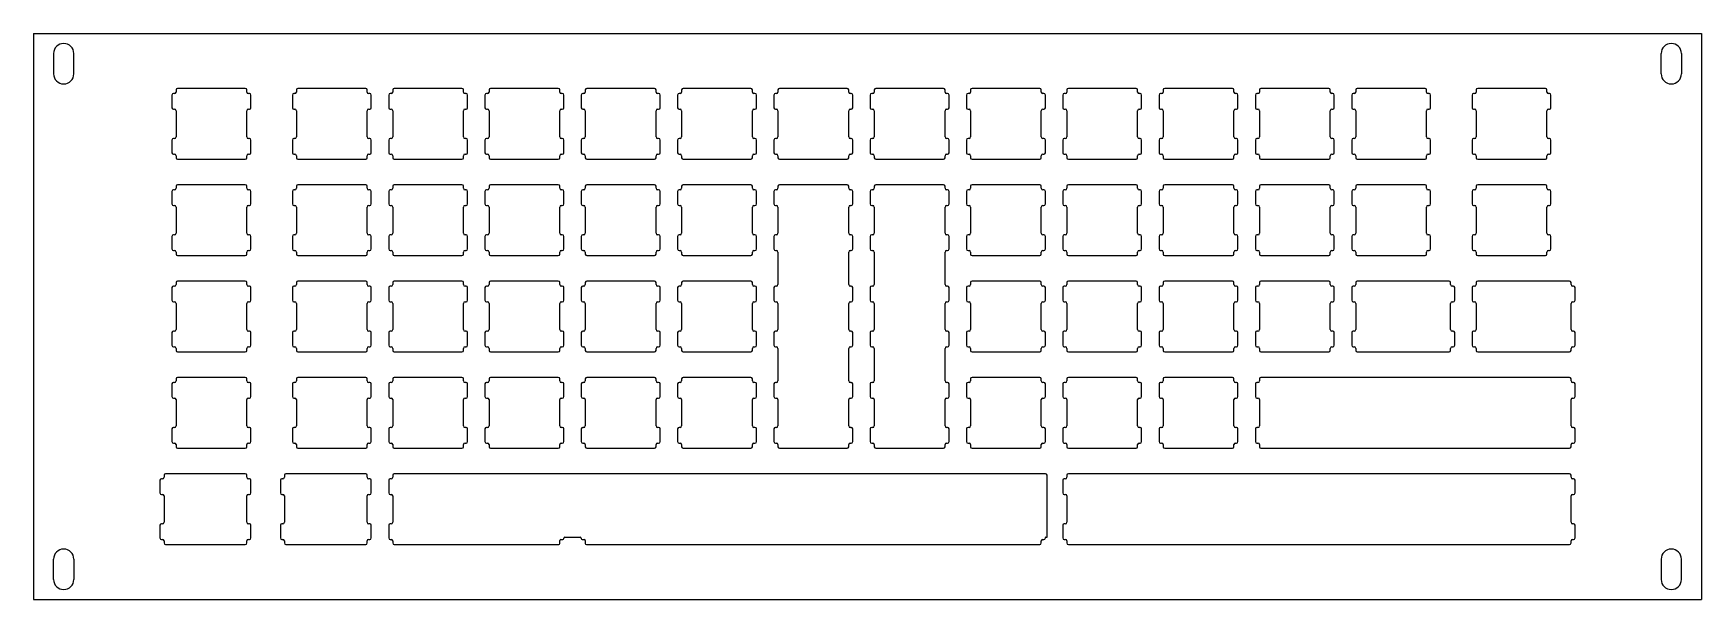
# Model space of a CAD drawing. Header units: millimetres. Extents: x 76 to 406, y 79 to 191.
import ezdxf

# ---------------------------------------------------------------- set-up
doc = ezdxf.new("R2010")
doc.units = ezdxf.units.MM
doc.header["$MEASUREMENT"] = 0
doc.layers.add('VISIBLE', color=7, linetype='Continuous', lineweight=0)

# ---------------------------------------------------------------- blocks, each defined once
blk = doc.blocks.new('Block_0')
at = {"layer": 'VISIBLE', "color": 7, "lineweight": 25}
for p, q in [((75.95, 191.47), (75.95, 79.47)), ((75.95, 191.47), (405.95, 191.47)), ((405.95, 191.47), (405.95, 79.47)), ((79.95, 187.47), (79.95, 183.47)), ((83.95, 183.47), (83.95, 187.47)), ((397.95, 183.47), (397.95, 187.47)), ((401.95, 187.47), (401.95, 183.47)), ((79.95, 83.47), (79.95, 87.47)), ((83.95, 87.47), (83.95, 83.47)), ((397.95, 87.47), (397.95, 83.47)), ((401.95, 83.47), (401.95, 87.47)), ((75.95, 79.47), (405.95, 79.47))]:
    blk.add_line(p, q, dxfattribs=at)
for points in [[(83.95, 187.47), (83.95, 188.57), (83.05, 189.47), (81.95, 189.47), (80.84, 189.47), (79.95, 188.57), (79.95, 187.47)], [(401.95, 187.47), (401.95, 188.57), (401.05, 189.47), (399.95, 189.47), (398.84, 189.47), (397.95, 188.57), (397.95, 187.47)], [(79.95, 183.47), (79.95, 182.36), (80.84, 181.47), (81.95, 181.47), (83.05, 181.47), (83.95, 182.36), (83.95, 183.47)], [(397.95, 183.47), (397.95, 182.36), (398.84, 181.47), (399.95, 181.47), (401.05, 181.47), (401.95, 182.36), (401.95, 183.47)], [(83.95, 87.47), (83.95, 88.57), (83.05, 89.47), (81.95, 89.47), (80.84, 89.47), (79.95, 88.57), (79.95, 87.47)], [(401.95, 87.47), (401.95, 88.57), (401.05, 89.47), (399.95, 89.47), (398.84, 89.47), (397.95, 88.57), (397.95, 87.47)], [(79.95, 83.47), (79.95, 82.36), (80.84, 81.47), (81.95, 81.47), (83.05, 81.47), (83.95, 82.36), (83.95, 83.47)], [(397.95, 83.47), (397.95, 82.36), (398.84, 81.47), (399.95, 81.47), (401.05, 81.47), (401.95, 82.36), (401.95, 83.47)]]:
    blk.add_open_spline(points, degree=3, knots=[0, 0, 0, 0, 1, 1, 1, 2, 2, 2, 2], dxfattribs=at)
blk = doc.blocks.new('Block_1')
at = {"layer": 'VISIBLE', "color": 7, "lineweight": 25}
for p, q in [((103.37, 179.27), (103.37, 176.77)), ((103.87, 179.57), (103.67, 179.57)), ((104.17, 180.27), (104.17, 179.87)), ((117.87, 180.57), (104.47, 180.57)), ((118.17, 179.87), (118.17, 180.27)), ((118.67, 179.57), (118.47, 179.57)), ((118.97, 176.77), (118.97, 179.27)), ((127.18, 179.27), (127.18, 176.77)), ((127.68, 179.57), (127.48, 179.57)), ((127.98, 180.27), (127.98, 179.87)), ((141.68, 180.57), (128.28, 180.57)), ((141.98, 179.87), (141.98, 180.27)), ((142.48, 179.57), (142.28, 179.57)), ((142.78, 176.77), (142.78, 179.27)), ((146.23, 179.27), (146.23, 176.77)), ((146.73, 179.57), (146.53, 179.57)), ((147.03, 180.27), (147.03, 179.87)), ((160.73, 180.57), (147.33, 180.57)), ((161.03, 179.87), (161.03, 180.27)), ((161.53, 179.57), (161.33, 179.57)), ((161.83, 176.77), (161.83, 179.27)), ((165.28, 179.27), (165.28, 176.77)), ((165.78, 179.57), (165.58, 179.57)), ((166.08, 180.27), (166.08, 179.87)), ((179.78, 180.57), (166.38, 180.57)), ((180.08, 179.87), (180.08, 180.27)), ((180.58, 179.57), (180.38, 179.57)), ((180.88, 176.77), (180.88, 179.27)), ((184.33, 179.27), (184.33, 176.77)), ((184.83, 179.57), (184.63, 179.57)), ((185.13, 180.27), (185.13, 179.87)), ((198.83, 180.57), (185.43, 180.57)), ((199.13, 179.87), (199.13, 180.27)), ((199.63, 179.57), (199.43, 179.57)), ((199.93, 176.77), (199.93, 179.27)), ((203.38, 179.27), (203.38, 176.77)), ((203.88, 179.57), (203.68, 179.57)), ((204.18, 180.27), (204.18, 179.87)), ((217.88, 180.57), (204.48, 180.57)), ((218.18, 179.87), (218.18, 180.27)), ((218.68, 179.57), (218.48, 179.57)), ((218.98, 176.77), (218.98, 179.27)), ((222.43, 179.27), (222.43, 176.77)), ((222.93, 179.57), (222.73, 179.57)), ((223.23, 180.27), (223.23, 179.87)), ((236.93, 180.57), (223.53, 180.57)), ((237.23, 179.87), (237.23, 180.27)), ((237.73, 179.57), (237.53, 179.57)), ((238.03, 176.77), (238.03, 179.27)), ((241.48, 179.27), (241.48, 176.77)), ((241.98, 179.57), (241.78, 179.57)), ((242.28, 180.27), (242.28, 179.87)), ((255.98, 180.57), (242.58, 180.57)), ((256.28, 179.87), (256.28, 180.27)), ((256.78, 179.57), (256.58, 179.57)), ((257.08, 176.77), (257.08, 179.27)), ((260.53, 179.27), (260.53, 176.77)), ((261.03, 179.57), (260.83, 179.57)), ((261.33, 180.27), (261.33, 179.87)), ((275.03, 180.57), (261.63, 180.57)), ((275.33, 179.87), (275.33, 180.27)), ((275.83, 179.57), (275.63, 179.57)), ((276.13, 176.77), (276.13, 179.27)), ((279.58, 179.27), (279.58, 176.77)), ((280.08, 179.57), (279.88, 179.57)), ((280.38, 180.27), (280.38, 179.87)), ((294.08, 180.57), (280.68, 180.57)), ((294.38, 179.87), (294.38, 180.27)), ((294.88, 179.57), (294.68, 179.57)), ((295.18, 176.77), (295.18, 179.27)), ((298.63, 179.27), (298.63, 176.77)), ((299.13, 179.57), (298.93, 179.57)), ((299.43, 180.27), (299.43, 179.87)), ((313.13, 180.57), (299.73, 180.57)), ((313.43, 179.87), (313.43, 180.27)), ((313.93, 179.57), (313.73, 179.57)), ((314.23, 176.77), (314.23, 179.27)), ((317.68, 179.27), (317.68, 176.77)), ((318.18, 179.57), (317.98, 179.57)), ((318.48, 180.27), (318.48, 179.87)), ((332.18, 180.57), (318.78, 180.57)), ((332.48, 179.87), (332.48, 180.27)), ((332.98, 179.57), (332.78, 179.57)), ((333.28, 176.77), (333.28, 179.27)), ((336.73, 179.27), (336.73, 176.77)), ((337.23, 179.57), (337.03, 179.57)), ((337.53, 180.27), (337.53, 179.87)), ((351.23, 180.57), (337.83, 180.57)), ((351.53, 179.87), (351.53, 180.27)), ((352.03, 179.57), (351.83, 179.57)), ((352.33, 176.77), (352.33, 179.27)), ((360.54, 179.27), (360.54, 176.77)), ((361.05, 179.57), (360.84, 179.57)), ((361.35, 180.27), (361.35, 179.87)), ((375.04, 180.57), (361.65, 180.57)), ((375.34, 179.87), (375.34, 180.27)), ((375.85, 179.57), (375.64, 179.57)), ((376.15, 176.77), (376.15, 179.27)), ((103.67, 176.47), (103.87, 176.47)), ((104.17, 176.17), (104.17, 170.97)), ((118.17, 170.97), (118.17, 176.17)), ((118.47, 176.47), (118.67, 176.47)), ((127.48, 176.47), (127.68, 176.47)), ((127.98, 176.17), (127.98, 170.97)), ((141.98, 170.97), (141.98, 176.17)), ((142.28, 176.47), (142.48, 176.47)), ((146.53, 176.47), (146.73, 176.47)), ((147.03, 176.17), (147.03, 170.97)), ((161.03, 170.97), (161.03, 176.17)), ((161.33, 176.47), (161.53, 176.47)), ((165.58, 176.47), (165.78, 176.47)), ((166.08, 176.17), (166.08, 170.97)), ((180.08, 170.97), (180.08, 176.17)), ((180.38, 176.47), (180.58, 176.47)), ((184.63, 176.47), (184.83, 176.47)), ((185.13, 176.17), (185.13, 170.97)), ((199.13, 170.97), (199.13, 176.17)), ((199.43, 176.47), (199.63, 176.47)), ((203.68, 176.47), (203.88, 176.47)), ((204.18, 176.17), (204.18, 170.97)), ((218.18, 170.97), (218.18, 176.17)), ((218.48, 176.47), (218.68, 176.47)), ((222.73, 176.47), (222.93, 176.47)), ((223.23, 176.17), (223.23, 170.97)), ((237.23, 170.97), (237.23, 176.17)), ((237.53, 176.47), (237.73, 176.47)), ((241.78, 176.47), (241.98, 176.47)), ((242.28, 176.17), (242.28, 170.97)), ((256.28, 170.97), (256.28, 176.17)), ((256.58, 176.47), (256.78, 176.47)), ((260.83, 176.47), (261.03, 176.47)), ((261.33, 176.17), (261.33, 170.97)), ((275.33, 170.97), (275.33, 176.17)), ((275.63, 176.47), (275.83, 176.47)), ((279.88, 176.47), (280.08, 176.47)), ((280.38, 176.17), (280.38, 170.97)), ((294.38, 170.97), (294.38, 176.17)), ((294.68, 176.47), (294.88, 176.47)), ((298.93, 176.47), (299.13, 176.47)), ((299.43, 176.17), (299.43, 170.97)), ((313.43, 170.97), (313.43, 176.17)), ((313.73, 176.47), (313.93, 176.47)), ((317.98, 176.47), (318.18, 176.47)), ((318.48, 176.17), (318.48, 170.97)), ((332.48, 170.97), (332.48, 176.17)), ((332.78, 176.47), (332.98, 176.47)), ((337.03, 176.47), (337.23, 176.47)), ((337.53, 176.17), (337.53, 170.97)), ((351.53, 170.97), (351.53, 176.17)), ((351.83, 176.47), (352.03, 176.47)), ((360.84, 176.47), (361.05, 176.47)), ((361.35, 176.17), (361.35, 170.97)), ((375.34, 170.97), (375.34, 176.17)), ((375.64, 176.47), (375.85, 176.47)), ((103.37, 170.37), (103.37, 167.87)), ((103.87, 170.67), (103.67, 170.67)), ((118.67, 170.67), (118.47, 170.67)), ((118.97, 167.87), (118.97, 170.37)), ((127.18, 170.37), (127.18, 167.87)), ((127.68, 170.67), (127.48, 170.67)), ((142.48, 170.67), (142.28, 170.67)), ((142.78, 167.87), (142.78, 170.37)), ((146.23, 170.37), (146.23, 167.87)), ((146.73, 170.67), (146.53, 170.67)), ((161.53, 170.67), (161.33, 170.67)), ((161.83, 167.87), (161.83, 170.37)), ((165.28, 170.37), (165.28, 167.87)), ((165.78, 170.67), (165.58, 170.67)), ((180.58, 170.67), (180.38, 170.67)), ((180.88, 167.87), (180.88, 170.37)), ((184.33, 170.37), (184.33, 167.87)), ((184.83, 170.67), (184.63, 170.67)), ((199.63, 170.67), (199.43, 170.67)), ((199.93, 167.87), (199.93, 170.37)), ((203.38, 170.37), (203.38, 167.87)), ((203.88, 170.67), (203.68, 170.67)), ((218.68, 170.67), (218.48, 170.67)), ((218.98, 167.87), (218.98, 170.37)), ((222.43, 170.37), (222.43, 167.87)), ((222.93, 170.67), (222.73, 170.67)), ((237.73, 170.67), (237.53, 170.67)), ((238.03, 167.87), (238.03, 170.37)), ((241.48, 170.37), (241.48, 167.87)), ((241.98, 170.67), (241.78, 170.67)), ((256.78, 170.67), (256.58, 170.67)), ((257.08, 167.87), (257.08, 170.37)), ((260.53, 170.37), (260.53, 167.87)), ((261.03, 170.67), (260.83, 170.67)), ((275.83, 170.67), (275.63, 170.67)), ((276.13, 167.87), (276.13, 170.37)), ((279.58, 170.37), (279.58, 167.87)), ((280.08, 170.67), (279.88, 170.67)), ((294.88, 170.67), (294.68, 170.67)), ((295.18, 167.87), (295.18, 170.37)), ((298.63, 170.37), (298.63, 167.87)), ((299.13, 170.67), (298.93, 170.67)), ((313.93, 170.67), (313.73, 170.67)), ((314.23, 167.87), (314.23, 170.37)), ((317.68, 170.37), (317.68, 167.87)), ((318.18, 170.67), (317.98, 170.67)), ((332.98, 170.67), (332.78, 170.67)), ((333.28, 167.87), (333.28, 170.37)), ((336.73, 170.37), (336.73, 167.87)), ((337.23, 170.67), (337.03, 170.67)), ((352.03, 170.67), (351.83, 170.67)), ((352.33, 167.87), (352.33, 170.37)), ((360.54, 170.37), (360.54, 167.87)), ((361.05, 170.67), (360.84, 170.67)), ((375.85, 170.67), (375.64, 170.67)), ((376.15, 167.87), (376.15, 170.37)), ((103.67, 167.57), (103.87, 167.57)), ((104.17, 167.27), (104.17, 166.87)), ((104.47, 166.57), (117.87, 166.57)), ((118.17, 166.87), (118.17, 167.27)), ((118.47, 167.57), (118.67, 167.57)), ((127.48, 167.57), (127.68, 167.57)), ((127.98, 167.27), (127.98, 166.87)), ((128.28, 166.57), (141.68, 166.57)), ((141.98, 166.87), (141.98, 167.27)), ((142.28, 167.57), (142.48, 167.57)), ((146.53, 167.57), (146.73, 167.57)), ((147.03, 167.27), (147.03, 166.87)), ((147.33, 166.57), (160.73, 166.57)), ((161.03, 166.87), (161.03, 167.27)), ((161.33, 167.57), (161.53, 167.57)), ((165.58, 167.57), (165.78, 167.57)), ((166.08, 167.27), (166.08, 166.87)), ((166.38, 166.57), (179.78, 166.57)), ((180.08, 166.87), (180.08, 167.27)), ((180.38, 167.57), (180.58, 167.57)), ((184.63, 167.57), (184.83, 167.57)), ((185.13, 167.27), (185.13, 166.87)), ((185.43, 166.57), (198.83, 166.57)), ((199.13, 166.87), (199.13, 167.27)), ((199.43, 167.57), (199.63, 167.57)), ((203.68, 167.57), (203.88, 167.57)), ((204.18, 167.27), (204.18, 166.87)), ((204.48, 166.57), (217.88, 166.57)), ((218.18, 166.87), (218.18, 167.27)), ((218.48, 167.57), (218.68, 167.57)), ((222.73, 167.57), (222.93, 167.57)), ((223.23, 167.27), (223.23, 166.87)), ((223.53, 166.57), (236.93, 166.57)), ((237.23, 166.87), (237.23, 167.27)), ((237.53, 167.57), (237.73, 167.57)), ((241.78, 167.57), (241.98, 167.57)), ((242.28, 167.27), (242.28, 166.87)), ((242.58, 166.57), (255.98, 166.57)), ((256.28, 166.87), (256.28, 167.27)), ((256.58, 167.57), (256.78, 167.57)), ((260.83, 167.57), (261.03, 167.57)), ((261.33, 167.27), (261.33, 166.87)), ((261.63, 166.57), (275.03, 166.57)), ((275.33, 166.87), (275.33, 167.27)), ((275.63, 167.57), (275.83, 167.57)), ((279.88, 167.57), (280.08, 167.57)), ((280.38, 167.27), (280.38, 166.87)), ((280.68, 166.57), (294.08, 166.57)), ((294.38, 166.87), (294.38, 167.27)), ((294.68, 167.57), (294.88, 167.57)), ((298.93, 167.57), (299.13, 167.57)), ((299.43, 167.27), (299.43, 166.87)), ((299.73, 166.57), (313.13, 166.57)), ((313.43, 166.87), (313.43, 167.27)), ((313.73, 167.57), (313.93, 167.57)), ((317.98, 167.57), (318.18, 167.57)), ((318.48, 167.27), (318.48, 166.87)), ((318.78, 166.57), (332.18, 166.57)), ((332.48, 166.87), (332.48, 167.27)), ((332.78, 167.57), (332.98, 167.57)), ((337.03, 167.57), (337.23, 167.57)), ((337.53, 167.27), (337.53, 166.87)), ((337.83, 166.57), (351.23, 166.57)), ((351.53, 166.87), (351.53, 167.27)), ((351.83, 167.57), (352.03, 167.57)), ((360.84, 167.57), (361.05, 167.57)), ((361.35, 167.27), (361.35, 166.87)), ((361.65, 166.57), (375.04, 166.57)), ((375.34, 166.87), (375.34, 167.27)), ((375.64, 167.57), (375.85, 167.57)), ((103.37, 160.22), (103.37, 157.72)), ((103.87, 160.52), (103.67, 160.52)), ((104.17, 161.22), (104.17, 160.82)), ((117.87, 161.52), (104.47, 161.52)), ((118.17, 160.82), (118.17, 161.22)), ((118.67, 160.52), (118.47, 160.52)), ((118.97, 157.72), (118.97, 160.22)), ((127.18, 160.22), (127.18, 157.72)), ((127.68, 160.52), (127.48, 160.52)), ((127.98, 161.22), (127.98, 160.82)), ((141.68, 161.52), (128.28, 161.52)), ((141.98, 160.82), (141.98, 161.22)), ((142.48, 160.52), (142.28, 160.52)), ((142.78, 157.72), (142.78, 160.22)), ((146.23, 160.22), (146.23, 157.72)), ((146.73, 160.52), (146.53, 160.52)), ((147.03, 161.22), (147.03, 160.82)), ((160.73, 161.52), (147.33, 161.52)), ((161.03, 160.82), (161.03, 161.22)), ((161.53, 160.52), (161.33, 160.52)), ((161.83, 157.72), (161.83, 160.22)), ((165.28, 160.22), (165.28, 157.72)), ((165.78, 160.52), (165.58, 160.52)), ((166.08, 161.22), (166.08, 160.82)), ((179.78, 161.52), (166.38, 161.52)), ((180.08, 160.82), (180.08, 161.22)), ((180.58, 160.52), (180.38, 160.52)), ((180.88, 157.72), (180.88, 160.22)), ((184.33, 160.22), (184.33, 157.72)), ((184.83, 160.52), (184.63, 160.52)), ((185.13, 161.22), (185.13, 160.82)), ((198.83, 161.52), (185.43, 161.52)), ((199.13, 160.82), (199.13, 161.22)), ((199.63, 160.52), (199.43, 160.52)), ((199.93, 157.72), (199.93, 160.22)), ((203.38, 160.22), (203.38, 157.72)), ((203.88, 160.52), (203.68, 160.52)), ((204.18, 161.22), (204.18, 160.82)), ((217.88, 161.52), (204.48, 161.52)), ((218.18, 160.82), (218.18, 161.22)), ((218.68, 160.52), (218.48, 160.52)), ((218.98, 157.72), (218.98, 160.22)), ((222.43, 160.22), (222.43, 157.72)), ((222.93, 160.52), (222.73, 160.52)), ((223.23, 161.22), (223.23, 160.82)), ((236.93, 161.52), (223.53, 161.52)), ((237.23, 160.82), (237.23, 161.22)), ((237.73, 160.52), (237.53, 160.52)), ((238.03, 157.72), (238.03, 160.22)), ((241.48, 160.22), (241.48, 157.72)), ((241.98, 160.52), (241.78, 160.52)), ((242.28, 161.22), (242.28, 160.82)), ((255.98, 161.52), (242.58, 161.52)), ((256.28, 160.82), (256.28, 161.22)), ((256.78, 160.52), (256.58, 160.52)), ((257.08, 157.72), (257.08, 160.22)), ((260.53, 160.22), (260.53, 157.72)), ((261.03, 160.52), (260.83, 160.52)), ((261.33, 161.22), (261.33, 160.82)), ((275.03, 161.52), (261.63, 161.52)), ((275.33, 160.82), (275.33, 161.22)), ((275.83, 160.52), (275.63, 160.52)), ((276.13, 157.72), (276.13, 160.22)), ((279.58, 160.22), (279.58, 157.72)), ((280.08, 160.52), (279.88, 160.52)), ((280.38, 161.22), (280.38, 160.82)), ((294.08, 161.52), (280.68, 161.52)), ((294.38, 160.82), (294.38, 161.22)), ((294.88, 160.52), (294.68, 160.52)), ((295.18, 157.72), (295.18, 160.22)), ((298.63, 160.22), (298.63, 157.72)), ((299.13, 160.52), (298.93, 160.52)), ((299.43, 161.22), (299.43, 160.82)), ((313.13, 161.52), (299.73, 161.52)), ((313.43, 160.82), (313.43, 161.22)), ((313.93, 160.52), (313.73, 160.52)), ((314.23, 157.72), (314.23, 160.22)), ((317.68, 160.22), (317.68, 157.72)), ((318.18, 160.52), (317.98, 160.52)), ((318.48, 161.22), (318.48, 160.82)), ((332.18, 161.52), (318.78, 161.52)), ((332.48, 160.82), (332.48, 161.22)), ((332.98, 160.52), (332.78, 160.52)), ((333.28, 157.72), (333.28, 160.22)), ((336.73, 160.22), (336.73, 157.72)), ((337.23, 160.52), (337.03, 160.52)), ((337.53, 161.22), (337.53, 160.82)), ((351.23, 161.52), (337.83, 161.52)), ((351.53, 160.82), (351.53, 161.22)), ((352.03, 160.52), (351.83, 160.52)), ((352.33, 157.72), (352.33, 160.22)), ((360.54, 160.22), (360.54, 157.72)), ((361.05, 160.52), (360.84, 160.52)), ((361.35, 161.22), (361.35, 160.82)), ((375.04, 161.52), (361.65, 161.52)), ((375.34, 160.82), (375.34, 161.22)), ((375.85, 160.52), (375.64, 160.52)), ((376.15, 157.72), (376.15, 160.22)), ((103.67, 157.42), (103.87, 157.42)), ((104.17, 157.12), (104.17, 151.92)), ((118.17, 151.92), (118.17, 157.12)), ((118.47, 157.42), (118.67, 157.42)), ((127.48, 157.42), (127.68, 157.42)), ((127.98, 157.12), (127.98, 151.92)), ((141.98, 151.92), (141.98, 157.12)), ((142.28, 157.42), (142.48, 157.42)), ((146.53, 157.42), (146.73, 157.42)), ((147.03, 157.12), (147.03, 151.92)), ((161.03, 151.92), (161.03, 157.12)), ((161.33, 157.42), (161.53, 157.42)), ((165.58, 157.42), (165.78, 157.42)), ((166.08, 157.12), (166.08, 151.92)), ((180.08, 151.92), (180.08, 157.12)), ((180.38, 157.42), (180.58, 157.42)), ((184.63, 157.42), (184.83, 157.42)), ((185.13, 157.12), (185.13, 151.92)), ((199.13, 151.92), (199.13, 157.12)), ((199.43, 157.42), (199.63, 157.42)), ((203.68, 157.42), (203.88, 157.42)), ((204.18, 157.12), (204.18, 151.92)), ((218.18, 151.92), (218.18, 157.12)), ((218.48, 157.42), (218.68, 157.42)), ((222.73, 157.42), (222.93, 157.42)), ((223.23, 157.12), (223.23, 151.92)), ((237.23, 151.92), (237.23, 157.12)), ((237.53, 157.42), (237.73, 157.42)), ((241.78, 157.42), (241.98, 157.42)), ((242.28, 157.12), (242.28, 151.92)), ((256.28, 151.92), (256.28, 157.12)), ((256.58, 157.42), (256.78, 157.42)), ((260.83, 157.42), (261.03, 157.42)), ((261.33, 157.12), (261.33, 151.92)), ((275.33, 151.92), (275.33, 157.12)), ((275.63, 157.42), (275.83, 157.42)), ((279.88, 157.42), (280.08, 157.42)), ((280.38, 157.12), (280.38, 151.92)), ((294.38, 151.92), (294.38, 157.12)), ((294.68, 157.42), (294.88, 157.42)), ((298.93, 157.42), (299.13, 157.42)), ((299.43, 157.12), (299.43, 151.92)), ((313.43, 151.92), (313.43, 157.12)), ((313.73, 157.42), (313.93, 157.42)), ((317.98, 157.42), (318.18, 157.42)), ((318.48, 157.12), (318.48, 151.92)), ((332.48, 151.92), (332.48, 157.12)), ((332.78, 157.42), (332.98, 157.42)), ((337.03, 157.42), (337.23, 157.42)), ((337.53, 157.12), (337.53, 151.92)), ((351.53, 151.92), (351.53, 157.12)), ((351.83, 157.42), (352.03, 157.42)), ((360.84, 157.42), (361.05, 157.42)), ((361.35, 157.12), (361.35, 151.92)), ((375.34, 151.92), (375.34, 157.12)), ((375.64, 157.42), (375.85, 157.42)), ((103.37, 151.32), (103.37, 148.82)), ((103.87, 151.62), (103.67, 151.62)), ((103.67, 148.52), (103.87, 148.52)), ((118.67, 151.62), (118.47, 151.62)), ((118.47, 148.52), (118.67, 148.52)), ((118.97, 148.82), (118.97, 151.32)), ((127.18, 151.32), (127.18, 148.82)), ((127.68, 151.62), (127.48, 151.62)), ((127.48, 148.52), (127.68, 148.52)), ((142.48, 151.62), (142.28, 151.62)), ((142.28, 148.52), (142.48, 148.52)), ((142.78, 148.82), (142.78, 151.32)), ((146.23, 151.32), (146.23, 148.82)), ((146.73, 151.62), (146.53, 151.62)), ((146.53, 148.52), (146.73, 148.52)), ((161.53, 151.62), (161.33, 151.62)), ((161.33, 148.52), (161.53, 148.52)), ((161.83, 148.82), (161.83, 151.32)), ((165.28, 151.32), (165.28, 148.82)), ((165.78, 151.62), (165.58, 151.62)), ((165.58, 148.52), (165.78, 148.52)), ((180.58, 151.62), (180.38, 151.62)), ((180.38, 148.52), (180.58, 148.52)), ((180.88, 148.82), (180.88, 151.32)), ((184.33, 151.32), (184.33, 148.82)), ((184.83, 151.62), (184.63, 151.62)), ((184.63, 148.52), (184.83, 148.52)), ((199.63, 151.62), (199.43, 151.62)), ((199.43, 148.52), (199.63, 148.52)), ((199.93, 148.82), (199.93, 151.32)), ((203.38, 151.32), (203.38, 148.82)), ((203.88, 151.62), (203.68, 151.62)), ((203.68, 148.52), (203.88, 148.52)), ((218.68, 151.62), (218.48, 151.62)), ((218.48, 148.52), (218.68, 148.52)), ((218.98, 148.82), (218.98, 151.32)), ((222.43, 151.32), (222.43, 148.82)), ((222.93, 151.62), (222.73, 151.62)), ((222.73, 148.52), (222.93, 148.52)), ((237.73, 151.62), (237.53, 151.62)), ((237.53, 148.52), (237.73, 148.52)), ((238.03, 148.82), (238.03, 151.32)), ((241.48, 151.32), (241.48, 148.82)), ((241.98, 151.62), (241.78, 151.62)), ((241.78, 148.52), (241.98, 148.52)), ((256.78, 151.62), (256.58, 151.62)), ((256.58, 148.52), (256.78, 148.52)), ((257.08, 148.82), (257.08, 151.32)), ((260.53, 151.32), (260.53, 148.82)), ((261.03, 151.62), (260.83, 151.62)), ((260.83, 148.52), (261.03, 148.52)), ((275.83, 151.62), (275.63, 151.62)), ((275.63, 148.52), (275.83, 148.52)), ((276.13, 148.82), (276.13, 151.32)), ((279.58, 151.32), (279.58, 148.82)), ((280.08, 151.62), (279.88, 151.62)), ((279.88, 148.52), (280.08, 148.52)), ((294.88, 151.62), (294.68, 151.62)), ((294.68, 148.52), (294.88, 148.52)), ((295.18, 148.82), (295.18, 151.32)), ((298.63, 151.32), (298.63, 148.82)), ((299.13, 151.62), (298.93, 151.62)), ((298.93, 148.52), (299.13, 148.52)), ((313.93, 151.62), (313.73, 151.62)), ((313.73, 148.52), (313.93, 148.52)), ((314.23, 148.82), (314.23, 151.32)), ((317.68, 151.32), (317.68, 148.82)), ((318.18, 151.62), (317.98, 151.62)), ((317.98, 148.52), (318.18, 148.52)), ((332.98, 151.62), (332.78, 151.62)), ((332.78, 148.52), (332.98, 148.52)), ((333.28, 148.82), (333.28, 151.32)), ((336.73, 151.32), (336.73, 148.82)), ((337.23, 151.62), (337.03, 151.62)), ((337.03, 148.52), (337.23, 148.52)), ((352.03, 151.62), (351.83, 151.62)), ((351.83, 148.52), (352.03, 148.52)), ((352.33, 148.82), (352.33, 151.32)), ((360.54, 151.32), (360.54, 148.82)), ((361.05, 151.62), (360.84, 151.62)), ((360.84, 148.52), (361.05, 148.52)), ((375.85, 151.62), (375.64, 151.62)), ((375.64, 148.52), (375.85, 148.52)), ((376.15, 148.82), (376.15, 151.32)), ((104.17, 148.22), (104.17, 147.82)), ((104.47, 147.52), (117.87, 147.52)), ((118.17, 147.82), (118.17, 148.22)), ((127.98, 148.22), (127.98, 147.82)), ((128.28, 147.52), (141.68, 147.52)), ((141.98, 147.82), (141.98, 148.22)), ((147.03, 148.22), (147.03, 147.82)), ((147.33, 147.52), (160.73, 147.52)), ((161.03, 147.82), (161.03, 148.22)), ((166.08, 148.22), (166.08, 147.82)), ((166.38, 147.52), (179.78, 147.52)), ((180.08, 147.82), (180.08, 148.22)), ((185.13, 148.22), (185.13, 147.82)), ((185.43, 147.52), (198.83, 147.52)), ((199.13, 147.82), (199.13, 148.22)), ((204.18, 148.22), (204.18, 147.82)), ((204.48, 147.52), (217.88, 147.52)), ((218.18, 147.82), (218.18, 148.22)), ((223.23, 148.22), (223.23, 141.77)), ((237.23, 141.77), (237.23, 148.22)), ((242.28, 148.22), (242.28, 141.77)), ((256.28, 141.77), (256.28, 148.22)), ((261.33, 148.22), (261.33, 147.82)), ((261.63, 147.52), (275.03, 147.52)), ((275.33, 147.82), (275.33, 148.22)), ((280.38, 148.22), (280.38, 147.82)), ((280.68, 147.52), (294.08, 147.52)), ((294.38, 147.82), (294.38, 148.22)), ((299.43, 148.22), (299.43, 147.82)), ((299.73, 147.52), (313.13, 147.52)), ((313.43, 147.82), (313.43, 148.22)), ((318.48, 148.22), (318.48, 147.82)), ((318.78, 147.52), (332.18, 147.52)), ((332.48, 147.82), (332.48, 148.22)), ((337.53, 148.22), (337.53, 147.82)), ((337.83, 147.52), (351.23, 147.52)), ((351.53, 147.82), (351.53, 148.22)), ((361.35, 148.22), (361.35, 147.82)), ((361.65, 147.52), (375.04, 147.52)), ((375.34, 147.82), (375.34, 148.22)), ((104.17, 142.16), (104.17, 141.77)), ((117.87, 142.46), (104.47, 142.46)), ((118.17, 141.77), (118.17, 142.16)), ((127.98, 142.16), (127.98, 141.77)), ((141.68, 142.46), (128.28, 142.46)), ((141.98, 141.77), (141.98, 142.16)), ((147.03, 142.16), (147.03, 141.77)), ((160.73, 142.46), (147.33, 142.46)), ((161.03, 141.77), (161.03, 142.16)), ((166.08, 142.16), (166.08, 141.77)), ((179.78, 142.46), (166.38, 142.46)), ((180.08, 141.77), (180.08, 142.16)), ((185.13, 142.16), (185.13, 141.77)), ((198.83, 142.46), (185.43, 142.46)), ((199.13, 141.77), (199.13, 142.16)), ((204.18, 142.16), (204.18, 141.77)), ((217.88, 142.46), (204.48, 142.46)), ((218.18, 141.77), (218.18, 142.16)), ((261.33, 142.16), (261.33, 141.77)), ((275.03, 142.46), (261.63, 142.46)), ((275.33, 141.77), (275.33, 142.16)), ((280.38, 142.16), (280.38, 141.77)), ((294.08, 142.46), (280.68, 142.46)), ((294.38, 141.77), (294.38, 142.16)), ((299.43, 142.16), (299.43, 141.77)), ((313.13, 142.46), (299.73, 142.46)), ((313.43, 141.77), (313.43, 142.16)), ((318.48, 142.16), (318.48, 141.77)), ((332.18, 142.46), (318.78, 142.46)), ((332.48, 141.77), (332.48, 142.16)), ((337.53, 142.16), (337.53, 141.77)), ((355.99, 142.46), (337.83, 142.46)), ((356.29, 141.77), (356.29, 142.16)), ((361.35, 142.16), (361.35, 141.77)), ((379.81, 142.46), (361.65, 142.46)), ((380.11, 141.77), (380.11, 142.16)), ((103.37, 141.17), (103.37, 138.67)), ((103.87, 141.47), (103.67, 141.47)), ((118.67, 141.47), (118.47, 141.47)), ((118.97, 138.67), (118.97, 141.17)), ((127.18, 141.17), (127.18, 138.67)), ((127.68, 141.47), (127.48, 141.47)), ((142.48, 141.47), (142.28, 141.47)), ((142.78, 138.67), (142.78, 141.17)), ((146.23, 141.17), (146.23, 138.67)), ((146.73, 141.47), (146.53, 141.47)), ((161.53, 141.47), (161.33, 141.47)), ((161.83, 138.67), (161.83, 141.17)), ((165.28, 141.17), (165.28, 138.67)), ((165.78, 141.47), (165.58, 141.47)), ((180.58, 141.47), (180.38, 141.47)), ((180.88, 138.67), (180.88, 141.17)), ((184.33, 141.17), (184.33, 138.67)), ((184.83, 141.47), (184.63, 141.47)), ((199.63, 141.47), (199.43, 141.47)), ((199.93, 138.67), (199.93, 141.17)), ((203.38, 141.17), (203.38, 138.67)), ((203.88, 141.47), (203.68, 141.47)), ((218.68, 141.47), (218.48, 141.47)), ((218.98, 138.67), (218.98, 141.17)), ((222.43, 141.17), (222.43, 138.67)), ((222.93, 141.47), (222.73, 141.47)), ((237.73, 141.47), (237.53, 141.47)), ((238.03, 138.67), (238.03, 141.17)), ((241.48, 141.17), (241.48, 138.67)), ((241.98, 141.47), (241.78, 141.47)), ((256.78, 141.47), (256.58, 141.47)), ((257.08, 138.67), (257.08, 141.17)), ((260.53, 141.17), (260.53, 138.67)), ((261.03, 141.47), (260.83, 141.47)), ((275.83, 141.47), (275.63, 141.47)), ((276.13, 138.67), (276.13, 141.17)), ((279.58, 141.17), (279.58, 138.67)), ((280.08, 141.47), (279.88, 141.47)), ((294.88, 141.47), (294.68, 141.47)), ((295.18, 138.67), (295.18, 141.17)), ((298.63, 141.17), (298.63, 138.67)), ((299.13, 141.47), (298.93, 141.47)), ((313.93, 141.47), (313.73, 141.47)), ((314.23, 138.67), (314.23, 141.17)), ((317.68, 141.17), (317.68, 138.67)), ((318.18, 141.47), (317.98, 141.47)), ((332.98, 141.47), (332.78, 141.47)), ((333.28, 138.67), (333.28, 141.17)), ((336.73, 141.17), (336.73, 138.67)), ((337.23, 141.47), (337.03, 141.47)), ((356.8, 141.47), (356.59, 141.47)), ((357.1, 138.67), (357.1, 141.17)), ((360.54, 141.17), (360.54, 138.67)), ((361.05, 141.47), (360.84, 141.47)), ((380.61, 141.47), (380.41, 141.47)), ((380.91, 138.67), (380.91, 141.17)), ((103.67, 138.37), (103.87, 138.37)), ((104.17, 138.07), (104.17, 132.87)), ((118.17, 132.87), (118.17, 138.07)), ((118.47, 138.37), (118.67, 138.37)), ((127.48, 138.37), (127.68, 138.37)), ((127.98, 138.07), (127.98, 132.87)), ((141.98, 132.87), (141.98, 138.07)), ((142.28, 138.37), (142.48, 138.37)), ((146.53, 138.37), (146.73, 138.37)), ((147.03, 138.07), (147.03, 132.87)), ((161.03, 132.87), (161.03, 138.07)), ((161.33, 138.37), (161.53, 138.37)), ((165.58, 138.37), (165.78, 138.37)), ((166.08, 138.07), (166.08, 132.87)), ((180.08, 132.87), (180.08, 138.07)), ((180.38, 138.37), (180.58, 138.37)), ((184.63, 138.37), (184.83, 138.37)), ((185.13, 138.07), (185.13, 132.87)), ((199.13, 132.87), (199.13, 138.07)), ((199.43, 138.37), (199.63, 138.37)), ((203.68, 138.37), (203.88, 138.37)), ((204.18, 138.07), (204.18, 132.87)), ((218.18, 132.87), (218.18, 138.07)), ((218.48, 138.37), (218.68, 138.37)), ((222.73, 138.37), (222.93, 138.37)), ((223.23, 138.07), (223.23, 132.87)), ((237.23, 132.87), (237.23, 138.07)), ((237.53, 138.37), (237.73, 138.37)), ((241.78, 138.37), (241.98, 138.37)), ((242.28, 138.07), (242.28, 132.87)), ((256.28, 132.87), (256.28, 138.07)), ((256.58, 138.37), (256.78, 138.37)), ((260.83, 138.37), (261.03, 138.37)), ((261.33, 138.07), (261.33, 132.87)), ((275.33, 132.87), (275.33, 138.07)), ((275.63, 138.37), (275.83, 138.37)), ((279.88, 138.37), (280.08, 138.37)), ((280.38, 138.07), (280.38, 132.87)), ((294.38, 132.87), (294.38, 138.07)), ((294.68, 138.37), (294.88, 138.37)), ((298.93, 138.37), (299.13, 138.37)), ((299.43, 138.07), (299.43, 132.87)), ((313.43, 132.87), (313.43, 138.07)), ((313.73, 138.37), (313.93, 138.37)), ((317.98, 138.37), (318.18, 138.37)), ((318.48, 138.07), (318.48, 132.87)), ((332.48, 132.87), (332.48, 138.07)), ((332.78, 138.37), (332.98, 138.37)), ((337.03, 138.37), (337.23, 138.37)), ((337.53, 138.07), (337.53, 132.87)), ((356.29, 132.87), (356.29, 138.07)), ((356.59, 138.37), (356.8, 138.37)), ((360.84, 138.37), (361.05, 138.37)), ((361.35, 138.07), (361.35, 132.87)), ((380.11, 132.87), (380.11, 138.07)), ((380.41, 138.37), (380.61, 138.37)), ((103.37, 132.27), (103.37, 129.77)), ((103.87, 132.57), (103.67, 132.57)), ((118.67, 132.57), (118.47, 132.57)), ((118.97, 129.77), (118.97, 132.27)), ((127.18, 132.27), (127.18, 129.77)), ((127.68, 132.57), (127.48, 132.57)), ((142.48, 132.57), (142.28, 132.57)), ((142.78, 129.77), (142.78, 132.27)), ((146.23, 132.27), (146.23, 129.77)), ((146.73, 132.57), (146.53, 132.57)), ((161.53, 132.57), (161.33, 132.57)), ((161.83, 129.77), (161.83, 132.27)), ((165.28, 132.27), (165.28, 129.77)), ((165.78, 132.57), (165.58, 132.57)), ((180.58, 132.57), (180.38, 132.57)), ((180.88, 129.77), (180.88, 132.27)), ((184.33, 132.27), (184.33, 129.77)), ((184.83, 132.57), (184.63, 132.57)), ((199.63, 132.57), (199.43, 132.57)), ((199.93, 129.77), (199.93, 132.27)), ((203.38, 132.27), (203.38, 129.77)), ((203.88, 132.57), (203.68, 132.57)), ((218.68, 132.57), (218.48, 132.57)), ((218.98, 129.77), (218.98, 132.27)), ((222.43, 132.27), (222.43, 129.77)), ((222.93, 132.57), (222.73, 132.57)), ((237.73, 132.57), (237.53, 132.57)), ((238.03, 129.77), (238.03, 132.27)), ((241.48, 132.27), (241.48, 129.77)), ((241.98, 132.57), (241.78, 132.57)), ((256.78, 132.57), (256.58, 132.57)), ((257.08, 129.77), (257.08, 132.27)), ((260.53, 132.27), (260.53, 129.77)), ((261.03, 132.57), (260.83, 132.57)), ((275.83, 132.57), (275.63, 132.57)), ((276.13, 129.77), (276.13, 132.27)), ((279.58, 132.27), (279.58, 129.77)), ((280.08, 132.57), (279.88, 132.57)), ((294.88, 132.57), (294.68, 132.57)), ((295.18, 129.77), (295.18, 132.27)), ((298.63, 132.27), (298.63, 129.77)), ((299.13, 132.57), (298.93, 132.57)), ((313.93, 132.57), (313.73, 132.57)), ((314.23, 129.77), (314.23, 132.27)), ((317.68, 132.27), (317.68, 129.77)), ((318.18, 132.57), (317.98, 132.57)), ((332.98, 132.57), (332.78, 132.57)), ((333.28, 129.77), (333.28, 132.27)), ((336.73, 132.27), (336.73, 129.77)), ((337.23, 132.57), (337.03, 132.57)), ((356.8, 132.57), (356.59, 132.57)), ((357.1, 129.77), (357.1, 132.27)), ((360.54, 132.27), (360.54, 129.77)), ((361.05, 132.57), (360.84, 132.57)), ((380.61, 132.57), (380.41, 132.57)), ((380.91, 129.77), (380.91, 132.27)), ((103.67, 129.47), (103.87, 129.47)), ((104.17, 129.17), (104.17, 128.77)), ((118.17, 128.77), (118.17, 129.17)), ((118.47, 129.47), (118.67, 129.47)), ((127.48, 129.47), (127.68, 129.47)), ((127.98, 129.17), (127.98, 128.77)), ((141.98, 128.77), (141.98, 129.17)), ((142.28, 129.47), (142.48, 129.47)), ((146.53, 129.47), (146.73, 129.47)), ((147.03, 129.17), (147.03, 128.77)), ((161.03, 128.77), (161.03, 129.17)), ((161.33, 129.47), (161.53, 129.47)), ((165.58, 129.47), (165.78, 129.47)), ((166.08, 129.17), (166.08, 128.77)), ((180.08, 128.77), (180.08, 129.17)), ((180.38, 129.47), (180.58, 129.47)), ((184.63, 129.47), (184.83, 129.47)), ((185.13, 129.17), (185.13, 128.77)), ((199.13, 128.77), (199.13, 129.17)), ((199.43, 129.47), (199.63, 129.47)), ((203.68, 129.47), (203.88, 129.47)), ((204.18, 129.17), (204.18, 128.77)), ((218.18, 128.77), (218.18, 129.17)), ((218.48, 129.47), (218.68, 129.47)), ((222.73, 129.47), (222.93, 129.47)), ((223.23, 129.17), (223.23, 122.72)), ((237.23, 122.72), (237.23, 129.17)), ((237.53, 129.47), (237.73, 129.47)), ((241.78, 129.47), (241.98, 129.47)), ((242.28, 129.17), (242.28, 122.72)), ((256.28, 122.72), (256.28, 129.17)), ((256.58, 129.47), (256.78, 129.47)), ((260.83, 129.47), (261.03, 129.47)), ((261.33, 129.17), (261.33, 128.77)), ((275.33, 128.77), (275.33, 129.17)), ((275.63, 129.47), (275.83, 129.47)), ((279.88, 129.47), (280.08, 129.47)), ((280.38, 129.17), (280.38, 128.77)), ((294.38, 128.77), (294.38, 129.17)), ((294.68, 129.47), (294.88, 129.47)), ((298.93, 129.47), (299.13, 129.47)), ((299.43, 129.17), (299.43, 128.77)), ((313.43, 128.77), (313.43, 129.17)), ((313.73, 129.47), (313.93, 129.47)), ((317.98, 129.47), (318.18, 129.47)), ((318.48, 129.17), (318.48, 128.77)), ((332.48, 128.77), (332.48, 129.17)), ((332.78, 129.47), (332.98, 129.47)), ((337.03, 129.47), (337.23, 129.47)), ((337.53, 129.17), (337.53, 128.77)), ((356.29, 128.77), (356.29, 129.17)), ((356.59, 129.47), (356.8, 129.47)), ((360.84, 129.47), (361.05, 129.47)), ((361.35, 129.17), (361.35, 128.77)), ((380.11, 128.77), (380.11, 129.17)), ((380.41, 129.47), (380.61, 129.47)), ((104.47, 128.47), (117.87, 128.47)), ((128.28, 128.47), (141.68, 128.47)), ((147.33, 128.47), (160.73, 128.47)), ((166.38, 128.47), (179.78, 128.47)), ((185.43, 128.47), (198.83, 128.47)), ((204.48, 128.47), (217.88, 128.47)), ((261.63, 128.47), (275.03, 128.47)), ((280.68, 128.47), (294.08, 128.47)), ((299.73, 128.47), (313.13, 128.47)), ((318.78, 128.47), (332.18, 128.47)), ((337.83, 128.47), (355.99, 128.47)), ((361.65, 128.47), (379.81, 128.47)), ((103.37, 122.12), (103.37, 119.62)), ((103.87, 122.42), (103.67, 122.42)), ((104.17, 123.12), (104.17, 122.72)), ((117.87, 123.42), (104.47, 123.42)), ((118.17, 122.72), (118.17, 123.12)), ((118.67, 122.42), (118.47, 122.42)), ((118.97, 119.62), (118.97, 122.12)), ((127.18, 122.12), (127.18, 119.62)), ((127.68, 122.42), (127.48, 122.42)), ((127.98, 123.12), (127.98, 122.72)), ((141.68, 123.42), (128.28, 123.42)), ((141.98, 122.72), (141.98, 123.12)), ((142.48, 122.42), (142.28, 122.42)), ((142.78, 119.62), (142.78, 122.12)), ((146.23, 122.12), (146.23, 119.62)), ((146.73, 122.42), (146.53, 122.42)), ((147.03, 123.12), (147.03, 122.72)), ((160.73, 123.42), (147.33, 123.42)), ((161.03, 122.72), (161.03, 123.12)), ((161.53, 122.42), (161.33, 122.42)), ((161.83, 119.62), (161.83, 122.12)), ((165.28, 122.12), (165.28, 119.62)), ((165.78, 122.42), (165.58, 122.42)), ((166.08, 123.12), (166.08, 122.72)), ((179.78, 123.42), (166.38, 123.42)), ((180.08, 122.72), (180.08, 123.12)), ((180.58, 122.42), (180.38, 122.42)), ((180.88, 119.62), (180.88, 122.12)), ((184.33, 122.12), (184.33, 119.62)), ((184.83, 122.42), (184.63, 122.42)), ((185.13, 123.12), (185.13, 122.72)), ((198.83, 123.42), (185.43, 123.42)), ((199.13, 122.72), (199.13, 123.12)), ((199.63, 122.42), (199.43, 122.42)), ((199.93, 119.62), (199.93, 122.12)), ((203.38, 122.12), (203.38, 119.62)), ((203.88, 122.42), (203.68, 122.42)), ((204.18, 123.12), (204.18, 122.72)), ((217.88, 123.42), (204.48, 123.42)), ((218.18, 122.72), (218.18, 123.12)), ((218.68, 122.42), (218.48, 122.42)), ((218.98, 119.62), (218.98, 122.12)), ((222.43, 122.12), (222.43, 119.62)), ((222.93, 122.42), (222.73, 122.42)), ((237.73, 122.42), (237.53, 122.42)), ((238.03, 119.62), (238.03, 122.12)), ((241.48, 122.12), (241.48, 119.62)), ((241.98, 122.42), (241.78, 122.42)), ((256.78, 122.42), (256.58, 122.42)), ((257.08, 119.62), (257.08, 122.12)), ((260.53, 122.12), (260.53, 119.62)), ((261.03, 122.42), (260.83, 122.42)), ((261.33, 123.12), (261.33, 122.72)), ((275.03, 123.42), (261.63, 123.42)), ((275.33, 122.72), (275.33, 123.12)), ((275.83, 122.42), (275.63, 122.42)), ((276.13, 119.62), (276.13, 122.12)), ((279.58, 122.12), (279.58, 119.62)), ((280.08, 122.42), (279.88, 122.42)), ((280.38, 123.12), (280.38, 122.72)), ((294.08, 123.42), (280.68, 123.42)), ((294.38, 122.72), (294.38, 123.12)), ((294.88, 122.42), (294.68, 122.42)), ((295.18, 119.62), (295.18, 122.12)), ((298.63, 122.12), (298.63, 119.62)), ((299.13, 122.42), (298.93, 122.42)), ((299.43, 123.12), (299.43, 122.72)), ((313.13, 123.42), (299.73, 123.42)), ((313.43, 122.72), (313.43, 123.12)), ((313.93, 122.42), (313.73, 122.42)), ((314.23, 119.62), (314.23, 122.12)), ((317.68, 122.12), (317.68, 119.62)), ((318.18, 122.42), (317.98, 122.42)), ((318.48, 123.12), (318.48, 122.72)), ((379.81, 123.42), (318.78, 123.42)), ((380.11, 122.72), (380.11, 123.12)), ((380.61, 122.42), (380.41, 122.42)), ((380.91, 119.62), (380.91, 122.12)), ((103.67, 119.32), (103.87, 119.32)), ((104.17, 119.02), (104.17, 113.82)), ((118.17, 113.82), (118.17, 119.02)), ((118.47, 119.32), (118.67, 119.32)), ((127.48, 119.32), (127.68, 119.32)), ((127.98, 119.02), (127.98, 113.82)), ((141.98, 113.82), (141.98, 119.02)), ((142.28, 119.32), (142.48, 119.32)), ((146.53, 119.32), (146.73, 119.32)), ((147.03, 119.02), (147.03, 113.82)), ((161.03, 113.82), (161.03, 119.02)), ((161.33, 119.32), (161.53, 119.32)), ((165.58, 119.32), (165.78, 119.32)), ((166.08, 119.02), (166.08, 113.82)), ((180.08, 113.82), (180.08, 119.02)), ((180.38, 119.32), (180.58, 119.32)), ((184.63, 119.32), (184.83, 119.32)), ((185.13, 119.02), (185.13, 113.82)), ((199.13, 113.82), (199.13, 119.02)), ((199.43, 119.32), (199.63, 119.32)), ((203.68, 119.32), (203.88, 119.32)), ((204.18, 119.02), (204.18, 113.82)), ((218.18, 113.82), (218.18, 119.02)), ((218.48, 119.32), (218.68, 119.32)), ((222.73, 119.32), (222.93, 119.32)), ((223.23, 119.02), (223.23, 113.82)), ((237.23, 113.82), (237.23, 119.02)), ((237.53, 119.32), (237.73, 119.32)), ((241.78, 119.32), (241.98, 119.32)), ((242.28, 119.02), (242.28, 113.82)), ((256.28, 113.82), (256.28, 119.02)), ((256.58, 119.32), (256.78, 119.32)), ((260.83, 119.32), (261.03, 119.32)), ((261.33, 119.02), (261.33, 113.82)), ((275.33, 113.82), (275.33, 119.02)), ((275.63, 119.32), (275.83, 119.32)), ((279.88, 119.32), (280.08, 119.32)), ((280.38, 119.02), (280.38, 113.82)), ((294.38, 113.82), (294.38, 119.02)), ((294.68, 119.32), (294.88, 119.32)), ((298.93, 119.32), (299.13, 119.32)), ((299.43, 119.02), (299.43, 113.82)), ((313.43, 113.82), (313.43, 119.02)), ((313.73, 119.32), (313.93, 119.32)), ((317.98, 119.32), (318.18, 119.32)), ((318.48, 119.02), (318.48, 113.82)), ((380.11, 113.82), (380.11, 119.02)), ((380.41, 119.32), (380.61, 119.32)), ((103.37, 113.22), (103.37, 110.72)), ((103.87, 113.52), (103.67, 113.52)), ((118.67, 113.52), (118.47, 113.52)), ((118.97, 110.72), (118.97, 113.22)), ((127.18, 113.22), (127.18, 110.72)), ((127.68, 113.52), (127.48, 113.52)), ((142.48, 113.52), (142.28, 113.52)), ((142.78, 110.72), (142.78, 113.22)), ((146.23, 113.22), (146.23, 110.72)), ((146.73, 113.52), (146.53, 113.52)), ((161.53, 113.52), (161.33, 113.52)), ((161.83, 110.72), (161.83, 113.22)), ((165.28, 113.22), (165.28, 110.72)), ((165.78, 113.52), (165.58, 113.52)), ((180.58, 113.52), (180.38, 113.52)), ((180.88, 110.72), (180.88, 113.22)), ((184.33, 113.22), (184.33, 110.72)), ((184.83, 113.52), (184.63, 113.52)), ((199.63, 113.52), (199.43, 113.52)), ((199.93, 110.72), (199.93, 113.22)), ((203.38, 113.22), (203.38, 110.72)), ((203.88, 113.52), (203.68, 113.52)), ((218.68, 113.52), (218.48, 113.52)), ((218.98, 110.72), (218.98, 113.22)), ((222.43, 113.22), (222.43, 110.72)), ((222.93, 113.52), (222.73, 113.52)), ((237.73, 113.52), (237.53, 113.52)), ((238.03, 110.72), (238.03, 113.22)), ((241.48, 113.22), (241.48, 110.72)), ((241.98, 113.52), (241.78, 113.52)), ((256.78, 113.52), (256.58, 113.52)), ((257.08, 110.72), (257.08, 113.22)), ((260.53, 113.22), (260.53, 110.72)), ((261.03, 113.52), (260.83, 113.52)), ((275.83, 113.52), (275.63, 113.52)), ((276.13, 110.72), (276.13, 113.22)), ((279.58, 113.22), (279.58, 110.72)), ((280.08, 113.52), (279.88, 113.52)), ((294.88, 113.52), (294.68, 113.52)), ((295.18, 110.72), (295.18, 113.22)), ((298.63, 113.22), (298.63, 110.72)), ((299.13, 113.52), (298.93, 113.52)), ((313.93, 113.52), (313.73, 113.52)), ((314.23, 110.72), (314.23, 113.22)), ((317.68, 113.22), (317.68, 110.72)), ((318.18, 113.52), (317.98, 113.52)), ((380.61, 113.52), (380.41, 113.52)), ((380.91, 110.72), (380.91, 113.22)), ((103.67, 110.42), (103.87, 110.42)), ((104.17, 110.12), (104.17, 109.72)), ((104.47, 109.42), (117.87, 109.42)), ((118.17, 109.72), (118.17, 110.12)), ((118.47, 110.42), (118.67, 110.42)), ((127.48, 110.42), (127.68, 110.42)), ((127.98, 110.12), (127.98, 109.72)), ((128.28, 109.42), (141.68, 109.42)), ((141.98, 109.72), (141.98, 110.12)), ((142.28, 110.42), (142.48, 110.42)), ((146.53, 110.42), (146.73, 110.42)), ((147.03, 110.12), (147.03, 109.72)), ((147.33, 109.42), (160.73, 109.42)), ((161.03, 109.72), (161.03, 110.12)), ((161.33, 110.42), (161.53, 110.42)), ((165.58, 110.42), (165.78, 110.42)), ((166.08, 110.12), (166.08, 109.72)), ((166.38, 109.42), (179.78, 109.42)), ((180.08, 109.72), (180.08, 110.12)), ((180.38, 110.42), (180.58, 110.42)), ((184.63, 110.42), (184.83, 110.42)), ((185.13, 110.12), (185.13, 109.72)), ((185.43, 109.42), (198.83, 109.42)), ((199.13, 109.72), (199.13, 110.12)), ((199.43, 110.42), (199.63, 110.42)), ((203.68, 110.42), (203.88, 110.42)), ((204.18, 110.12), (204.18, 109.72)), ((204.48, 109.42), (217.88, 109.42)), ((218.18, 109.72), (218.18, 110.12)), ((218.48, 110.42), (218.68, 110.42)), ((222.73, 110.42), (222.93, 110.42)), ((223.23, 110.12), (223.23, 109.72)), ((223.53, 109.42), (236.93, 109.42)), ((237.23, 109.72), (237.23, 110.12)), ((237.53, 110.42), (237.73, 110.42)), ((241.78, 110.42), (241.98, 110.42)), ((242.28, 110.12), (242.28, 109.72)), ((242.58, 109.42), (255.98, 109.42)), ((256.28, 109.72), (256.28, 110.12)), ((256.58, 110.42), (256.78, 110.42)), ((260.83, 110.42), (261.03, 110.42)), ((261.33, 110.12), (261.33, 109.72)), ((261.63, 109.42), (275.03, 109.42)), ((275.33, 109.72), (275.33, 110.12)), ((275.63, 110.42), (275.83, 110.42)), ((279.88, 110.42), (280.08, 110.42)), ((280.38, 110.12), (280.38, 109.72)), ((280.68, 109.42), (294.08, 109.42)), ((294.38, 109.72), (294.38, 110.12)), ((294.68, 110.42), (294.88, 110.42)), ((298.93, 110.42), (299.13, 110.42)), ((299.43, 110.12), (299.43, 109.72)), ((299.73, 109.42), (313.13, 109.42)), ((313.43, 109.72), (313.43, 110.12)), ((313.73, 110.42), (313.93, 110.42)), ((317.98, 110.42), (318.18, 110.42)), ((318.48, 110.12), (318.48, 109.72)), ((318.78, 109.42), (379.81, 109.42)), ((380.11, 109.72), (380.11, 110.12)), ((380.41, 110.42), (380.61, 110.42)), ((100.99, 103.07), (100.99, 100.57)), ((101.49, 103.37), (101.29, 103.37)), ((101.79, 104.07), (101.79, 103.67)), ((117.87, 104.37), (102.09, 104.37)), ((118.17, 103.67), (118.17, 104.07)), ((118.67, 103.37), (118.47, 103.37)), ((118.97, 100.57), (118.97, 103.07)), ((124.8, 103.07), (124.8, 100.57)), ((125.3, 103.37), (125.1, 103.37)), ((125.6, 104.07), (125.6, 103.67)), ((141.68, 104.37), (125.9, 104.37)), ((141.98, 103.67), (141.98, 104.07)), ((142.48, 103.37), (142.28, 103.37)), ((142.78, 100.57), (142.78, 103.07)), ((146.23, 103.07), (146.23, 100.57)), ((146.73, 103.37), (146.53, 103.37)), ((147.03, 104.07), (147.03, 103.67)), ((276.16, 104.37), (147.33, 104.37)), ((276.46, 91.84), (276.46, 104.07)), ((279.58, 103.07), (279.58, 100.57)), ((280.08, 103.37), (279.88, 103.37)), ((280.38, 104.07), (280.38, 103.67)), ((379.81, 104.37), (280.68, 104.37)), ((380.11, 103.67), (380.11, 104.07)), ((380.61, 103.37), (380.41, 103.37)), ((380.91, 100.57), (380.91, 103.07)), ((101.29, 100.27), (101.49, 100.27)), ((101.79, 99.97), (101.79, 94.77)), ((118.17, 94.77), (118.17, 99.97)), ((118.47, 100.27), (118.67, 100.27)), ((125.1, 100.27), (125.3, 100.27)), ((125.6, 99.97), (125.6, 94.77)), ((141.98, 94.77), (141.98, 99.97)), ((142.28, 100.27), (142.48, 100.27)), ((146.53, 100.27), (146.73, 100.27)), ((147.03, 99.97), (147.03, 94.77)), ((279.88, 100.27), (280.08, 100.27)), ((280.38, 99.97), (280.38, 94.77)), ((380.11, 94.77), (380.11, 99.97)), ((380.41, 100.27), (380.61, 100.27)), ((100.99, 94.17), (100.99, 91.67)), ((101.49, 94.47), (101.29, 94.47)), ((118.67, 94.47), (118.47, 94.47)), ((118.97, 91.67), (118.97, 94.17)), ((124.8, 94.17), (124.8, 91.67)), ((125.3, 94.47), (125.1, 94.47)), ((142.48, 94.47), (142.28, 94.47)), ((142.78, 91.67), (142.78, 94.17)), ((146.23, 94.17), (146.23, 91.67)), ((146.73, 94.47), (146.53, 94.47)), ((279.58, 94.17), (279.58, 91.67)), ((280.08, 94.47), (279.88, 94.47)), ((380.61, 94.47), (380.41, 94.47)), ((380.91, 91.67), (380.91, 94.17)), ((101.29, 91.37), (101.49, 91.37)), ((101.79, 91.07), (101.79, 90.67)), ((102.09, 90.37), (117.87, 90.37)), ((118.17, 90.67), (118.17, 91.07)), ((118.47, 91.37), (118.67, 91.37)), ((125.1, 91.37), (125.3, 91.37)), ((125.6, 91.07), (125.6, 90.67)), ((125.9, 90.37), (141.68, 90.37)), ((141.98, 90.67), (141.98, 91.07)), ((142.28, 91.37), (142.48, 91.37)), ((146.53, 91.37), (146.73, 91.37)), ((147.03, 91.07), (147.03, 90.67)), ((147.33, 90.37), (179.88, 90.37)), ((180.08, 90.57), (180.08, 91.17)), ((180.28, 91.37), (180.68, 91.37)), ((180.88, 91.57), (180.88, 91.64)), ((181.08, 91.84), (184.13, 91.84)), ((184.33, 91.64), (184.33, 91.57)), ((184.53, 91.37), (184.93, 91.37)), ((185.13, 91.17), (185.13, 90.57)), ((185.33, 90.37), (275.03, 90.37)), ((275.33, 90.67), (275.33, 91.07)), ((275.63, 91.37), (275.83, 91.37)), ((276.13, 91.67), (276.13, 91.74)), ((276.23, 91.84), (276.46, 91.84)), ((279.88, 91.37), (280.08, 91.37)), ((280.38, 91.07), (280.38, 90.67)), ((280.68, 90.37), (379.81, 90.37)), ((380.11, 90.67), (380.11, 91.07)), ((380.41, 91.37), (380.61, 91.37))]:
    blk.add_line(p, q, dxfattribs=at)
for points in [[(103.67, 179.57), (103.51, 179.57), (103.37, 179.43), (103.37, 179.27)], [(103.87, 179.57), (104.04, 179.57), (104.17, 179.7), (104.17, 179.87)], [(104.47, 180.57), (104.3, 180.57), (104.17, 180.43), (104.17, 180.27)], [(118.17, 180.27), (118.17, 180.43), (118.04, 180.57), (117.87, 180.57)], [(118.17, 179.87), (118.17, 179.7), (118.3, 179.57), (118.47, 179.57)], [(118.97, 179.27), (118.97, 179.43), (118.84, 179.57), (118.67, 179.57)], [(127.48, 179.57), (127.32, 179.57), (127.18, 179.43), (127.18, 179.27)], [(127.68, 179.57), (127.85, 179.57), (127.98, 179.7), (127.98, 179.87)], [(128.28, 180.57), (128.12, 180.57), (127.98, 180.43), (127.98, 180.27)], [(141.98, 180.27), (141.98, 180.43), (141.85, 180.57), (141.68, 180.57)], [(141.98, 179.87), (141.98, 179.7), (142.12, 179.57), (142.28, 179.57)], [(142.78, 179.27), (142.78, 179.43), (142.65, 179.57), (142.48, 179.57)], [(146.53, 179.57), (146.37, 179.57), (146.23, 179.43), (146.23, 179.27)], [(146.73, 179.57), (146.9, 179.57), (147.03, 179.7), (147.03, 179.87)], [(147.33, 180.57), (147.17, 180.57), (147.03, 180.43), (147.03, 180.27)], [(161.03, 180.27), (161.03, 180.43), (160.9, 180.57), (160.73, 180.57)], [(161.03, 179.87), (161.03, 179.7), (161.17, 179.57), (161.33, 179.57)], [(161.83, 179.27), (161.83, 179.43), (161.7, 179.57), (161.53, 179.57)], [(165.58, 179.57), (165.42, 179.57), (165.28, 179.43), (165.28, 179.27)], [(165.78, 179.57), (165.95, 179.57), (166.08, 179.7), (166.08, 179.87)], [(166.38, 180.57), (166.22, 180.57), (166.08, 180.43), (166.08, 180.27)], [(180.08, 180.27), (180.08, 180.43), (179.95, 180.57), (179.78, 180.57)], [(180.08, 179.87), (180.08, 179.7), (180.22, 179.57), (180.38, 179.57)], [(180.88, 179.27), (180.88, 179.43), (180.75, 179.57), (180.58, 179.57)], [(184.63, 179.57), (184.47, 179.57), (184.33, 179.43), (184.33, 179.27)], [(184.83, 179.57), (185, 179.57), (185.13, 179.7), (185.13, 179.87)], [(185.43, 180.57), (185.27, 180.57), (185.13, 180.43), (185.13, 180.27)], [(199.13, 180.27), (199.13, 180.43), (199, 180.57), (198.83, 180.57)], [(199.13, 179.87), (199.13, 179.7), (199.27, 179.57), (199.43, 179.57)], [(199.93, 179.27), (199.93, 179.43), (199.8, 179.57), (199.63, 179.57)], [(203.68, 179.57), (203.52, 179.57), (203.38, 179.43), (203.38, 179.27)], [(203.88, 179.57), (204.05, 179.57), (204.18, 179.7), (204.18, 179.87)], [(204.48, 180.57), (204.32, 180.57), (204.18, 180.43), (204.18, 180.27)], [(218.18, 180.27), (218.18, 180.43), (218.05, 180.57), (217.88, 180.57)], [(218.18, 179.87), (218.18, 179.7), (218.32, 179.57), (218.48, 179.57)], [(218.98, 179.27), (218.98, 179.43), (218.85, 179.57), (218.68, 179.57)], [(222.73, 179.57), (222.57, 179.57), (222.43, 179.43), (222.43, 179.27)], [(222.93, 179.57), (223.1, 179.57), (223.23, 179.7), (223.23, 179.87)], [(223.53, 180.57), (223.37, 180.57), (223.23, 180.43), (223.23, 180.27)], [(237.23, 180.27), (237.23, 180.43), (237.1, 180.57), (236.93, 180.57)], [(237.23, 179.87), (237.23, 179.7), (237.37, 179.57), (237.53, 179.57)], [(238.03, 179.27), (238.03, 179.43), (237.9, 179.57), (237.73, 179.57)], [(241.78, 179.57), (241.62, 179.57), (241.48, 179.43), (241.48, 179.27)], [(241.98, 179.57), (242.15, 179.57), (242.28, 179.7), (242.28, 179.87)], [(242.58, 180.57), (242.42, 180.57), (242.28, 180.43), (242.28, 180.27)], [(256.28, 180.27), (256.28, 180.43), (256.15, 180.57), (255.98, 180.57)], [(256.28, 179.87), (256.28, 179.7), (256.42, 179.57), (256.58, 179.57)], [(257.08, 179.27), (257.08, 179.43), (256.95, 179.57), (256.78, 179.57)], [(260.83, 179.57), (260.67, 179.57), (260.53, 179.43), (260.53, 179.27)], [(261.03, 179.57), (261.2, 179.57), (261.33, 179.7), (261.33, 179.87)], [(261.63, 180.57), (261.47, 180.57), (261.33, 180.43), (261.33, 180.27)], [(275.33, 180.27), (275.33, 180.43), (275.2, 180.57), (275.03, 180.57)], [(275.33, 179.87), (275.33, 179.7), (275.47, 179.57), (275.63, 179.57)], [(276.13, 179.27), (276.13, 179.43), (276, 179.57), (275.83, 179.57)], [(279.88, 179.57), (279.72, 179.57), (279.58, 179.43), (279.58, 179.27)], [(280.08, 179.57), (280.25, 179.57), (280.38, 179.7), (280.38, 179.87)], [(280.68, 180.57), (280.52, 180.57), (280.38, 180.43), (280.38, 180.27)], [(294.38, 180.27), (294.38, 180.43), (294.25, 180.57), (294.08, 180.57)], [(294.38, 179.87), (294.38, 179.7), (294.52, 179.57), (294.68, 179.57)], [(295.18, 179.27), (295.18, 179.43), (295.05, 179.57), (294.88, 179.57)], [(298.93, 179.57), (298.77, 179.57), (298.63, 179.43), (298.63, 179.27)], [(299.13, 179.57), (299.3, 179.57), (299.43, 179.7), (299.43, 179.87)], [(299.73, 180.57), (299.57, 180.57), (299.43, 180.43), (299.43, 180.27)], [(313.43, 180.27), (313.43, 180.43), (313.3, 180.57), (313.13, 180.57)], [(313.43, 179.87), (313.43, 179.7), (313.57, 179.57), (313.73, 179.57)], [(314.23, 179.27), (314.23, 179.43), (314.1, 179.57), (313.93, 179.57)], [(317.98, 179.57), (317.82, 179.57), (317.68, 179.43), (317.68, 179.27)], [(318.18, 179.57), (318.35, 179.57), (318.48, 179.7), (318.48, 179.87)], [(318.78, 180.57), (318.62, 180.57), (318.48, 180.43), (318.48, 180.27)], [(332.48, 180.27), (332.48, 180.43), (332.35, 180.57), (332.18, 180.57)], [(332.48, 179.87), (332.48, 179.7), (332.62, 179.57), (332.78, 179.57)], [(333.28, 179.27), (333.28, 179.43), (333.15, 179.57), (332.98, 179.57)], [(337.03, 179.57), (336.87, 179.57), (336.73, 179.43), (336.73, 179.27)], [(337.23, 179.57), (337.4, 179.57), (337.53, 179.7), (337.53, 179.87)], [(337.83, 180.57), (337.67, 180.57), (337.53, 180.43), (337.53, 180.27)], [(351.53, 180.27), (351.53, 180.43), (351.4, 180.57), (351.23, 180.57)], [(351.53, 179.87), (351.53, 179.7), (351.67, 179.57), (351.83, 179.57)], [(352.33, 179.27), (352.33, 179.43), (352.2, 179.57), (352.03, 179.57)], [(360.84, 179.57), (360.68, 179.57), (360.54, 179.43), (360.54, 179.27)], [(361.05, 179.57), (361.21, 179.57), (361.35, 179.7), (361.35, 179.87)], [(361.65, 180.57), (361.48, 180.57), (361.35, 180.43), (361.35, 180.27)], [(375.34, 180.27), (375.34, 180.43), (375.21, 180.57), (375.04, 180.57)], [(375.34, 179.87), (375.34, 179.7), (375.48, 179.57), (375.64, 179.57)], [(376.15, 179.27), (376.15, 179.43), (376.01, 179.57), (375.85, 179.57)], [(103.37, 176.77), (103.37, 176.6), (103.51, 176.47), (103.67, 176.47)], [(104.17, 176.17), (104.17, 176.33), (104.04, 176.47), (103.87, 176.47)], [(118.47, 176.47), (118.3, 176.47), (118.17, 176.33), (118.17, 176.17)], [(118.67, 176.47), (118.84, 176.47), (118.97, 176.6), (118.97, 176.77)], [(127.18, 176.77), (127.18, 176.6), (127.32, 176.47), (127.48, 176.47)], [(127.98, 176.17), (127.98, 176.33), (127.85, 176.47), (127.68, 176.47)], [(142.28, 176.47), (142.12, 176.47), (141.98, 176.33), (141.98, 176.17)], [(142.48, 176.47), (142.65, 176.47), (142.78, 176.6), (142.78, 176.77)], [(146.23, 176.77), (146.23, 176.6), (146.37, 176.47), (146.53, 176.47)], [(147.03, 176.17), (147.03, 176.33), (146.9, 176.47), (146.73, 176.47)], [(161.33, 176.47), (161.17, 176.47), (161.03, 176.33), (161.03, 176.17)], [(161.53, 176.47), (161.7, 176.47), (161.83, 176.6), (161.83, 176.77)], [(165.28, 176.77), (165.28, 176.6), (165.42, 176.47), (165.58, 176.47)], [(166.08, 176.17), (166.08, 176.33), (165.95, 176.47), (165.78, 176.47)], [(180.38, 176.47), (180.22, 176.47), (180.08, 176.33), (180.08, 176.17)], [(180.58, 176.47), (180.75, 176.47), (180.88, 176.6), (180.88, 176.77)], [(184.33, 176.77), (184.33, 176.6), (184.47, 176.47), (184.63, 176.47)], [(185.13, 176.17), (185.13, 176.33), (185, 176.47), (184.83, 176.47)], [(199.43, 176.47), (199.27, 176.47), (199.13, 176.33), (199.13, 176.17)], [(199.63, 176.47), (199.8, 176.47), (199.93, 176.6), (199.93, 176.77)], [(203.38, 176.77), (203.38, 176.6), (203.52, 176.47), (203.68, 176.47)], [(204.18, 176.17), (204.18, 176.33), (204.05, 176.47), (203.88, 176.47)], [(218.48, 176.47), (218.32, 176.47), (218.18, 176.33), (218.18, 176.17)], [(218.68, 176.47), (218.85, 176.47), (218.98, 176.6), (218.98, 176.77)], [(222.43, 176.77), (222.43, 176.6), (222.57, 176.47), (222.73, 176.47)], [(223.23, 176.17), (223.23, 176.33), (223.1, 176.47), (222.93, 176.47)], [(237.53, 176.47), (237.37, 176.47), (237.23, 176.33), (237.23, 176.17)], [(237.73, 176.47), (237.9, 176.47), (238.03, 176.6), (238.03, 176.77)], [(241.48, 176.77), (241.48, 176.6), (241.62, 176.47), (241.78, 176.47)], [(242.28, 176.17), (242.28, 176.33), (242.15, 176.47), (241.98, 176.47)], [(256.58, 176.47), (256.42, 176.47), (256.28, 176.33), (256.28, 176.17)], [(256.78, 176.47), (256.95, 176.47), (257.08, 176.6), (257.08, 176.77)], [(260.53, 176.77), (260.53, 176.6), (260.67, 176.47), (260.83, 176.47)], [(261.33, 176.17), (261.33, 176.33), (261.2, 176.47), (261.03, 176.47)], [(275.63, 176.47), (275.47, 176.47), (275.33, 176.33), (275.33, 176.17)], [(275.83, 176.47), (276, 176.47), (276.13, 176.6), (276.13, 176.77)], [(279.58, 176.77), (279.58, 176.6), (279.72, 176.47), (279.88, 176.47)], [(280.38, 176.17), (280.38, 176.33), (280.25, 176.47), (280.08, 176.47)], [(294.68, 176.47), (294.52, 176.47), (294.38, 176.33), (294.38, 176.17)], [(294.88, 176.47), (295.05, 176.47), (295.18, 176.6), (295.18, 176.77)], [(298.63, 176.77), (298.63, 176.6), (298.77, 176.47), (298.93, 176.47)], [(299.43, 176.17), (299.43, 176.33), (299.3, 176.47), (299.13, 176.47)], [(313.73, 176.47), (313.57, 176.47), (313.43, 176.33), (313.43, 176.17)], [(313.93, 176.47), (314.1, 176.47), (314.23, 176.6), (314.23, 176.77)], [(317.68, 176.77), (317.68, 176.6), (317.82, 176.47), (317.98, 176.47)], [(318.48, 176.17), (318.48, 176.33), (318.35, 176.47), (318.18, 176.47)], [(332.78, 176.47), (332.62, 176.47), (332.48, 176.33), (332.48, 176.17)], [(332.98, 176.47), (333.15, 176.47), (333.28, 176.6), (333.28, 176.77)], [(336.73, 176.77), (336.73, 176.6), (336.87, 176.47), (337.03, 176.47)], [(337.53, 176.17), (337.53, 176.33), (337.4, 176.47), (337.23, 176.47)], [(351.83, 176.47), (351.67, 176.47), (351.53, 176.33), (351.53, 176.17)], [(352.03, 176.47), (352.2, 176.47), (352.33, 176.6), (352.33, 176.77)], [(360.54, 176.77), (360.54, 176.6), (360.68, 176.47), (360.84, 176.47)], [(361.35, 176.17), (361.35, 176.33), (361.21, 176.47), (361.05, 176.47)], [(375.64, 176.47), (375.48, 176.47), (375.34, 176.33), (375.34, 176.17)], [(375.85, 176.47), (376.01, 176.47), (376.15, 176.6), (376.15, 176.77)], [(103.67, 170.67), (103.51, 170.67), (103.37, 170.53), (103.37, 170.37)], [(103.87, 170.67), (104.04, 170.67), (104.17, 170.8), (104.17, 170.97)], [(118.17, 170.97), (118.17, 170.8), (118.3, 170.67), (118.47, 170.67)], [(118.97, 170.37), (118.97, 170.53), (118.84, 170.67), (118.67, 170.67)], [(127.48, 170.67), (127.32, 170.67), (127.18, 170.53), (127.18, 170.37)], [(127.68, 170.67), (127.85, 170.67), (127.98, 170.8), (127.98, 170.97)], [(141.98, 170.97), (141.98, 170.8), (142.12, 170.67), (142.28, 170.67)], [(142.78, 170.37), (142.78, 170.53), (142.65, 170.67), (142.48, 170.67)], [(146.53, 170.67), (146.37, 170.67), (146.23, 170.53), (146.23, 170.37)], [(146.73, 170.67), (146.9, 170.67), (147.03, 170.8), (147.03, 170.97)], [(161.03, 170.97), (161.03, 170.8), (161.17, 170.67), (161.33, 170.67)], [(161.83, 170.37), (161.83, 170.53), (161.7, 170.67), (161.53, 170.67)], [(165.58, 170.67), (165.42, 170.67), (165.28, 170.53), (165.28, 170.37)], [(165.78, 170.67), (165.95, 170.67), (166.08, 170.8), (166.08, 170.97)], [(180.08, 170.97), (180.08, 170.8), (180.22, 170.67), (180.38, 170.67)], [(180.88, 170.37), (180.88, 170.53), (180.75, 170.67), (180.58, 170.67)], [(184.63, 170.67), (184.47, 170.67), (184.33, 170.53), (184.33, 170.37)], [(184.83, 170.67), (185, 170.67), (185.13, 170.8), (185.13, 170.97)], [(199.13, 170.97), (199.13, 170.8), (199.27, 170.67), (199.43, 170.67)], [(199.93, 170.37), (199.93, 170.53), (199.8, 170.67), (199.63, 170.67)], [(203.68, 170.67), (203.52, 170.67), (203.38, 170.53), (203.38, 170.37)], [(203.88, 170.67), (204.05, 170.67), (204.18, 170.8), (204.18, 170.97)], [(218.18, 170.97), (218.18, 170.8), (218.32, 170.67), (218.48, 170.67)], [(218.98, 170.37), (218.98, 170.53), (218.85, 170.67), (218.68, 170.67)], [(222.73, 170.67), (222.57, 170.67), (222.43, 170.53), (222.43, 170.37)], [(222.93, 170.67), (223.1, 170.67), (223.23, 170.8), (223.23, 170.97)], [(237.23, 170.97), (237.23, 170.8), (237.37, 170.67), (237.53, 170.67)], [(238.03, 170.37), (238.03, 170.53), (237.9, 170.67), (237.73, 170.67)], [(241.78, 170.67), (241.62, 170.67), (241.48, 170.53), (241.48, 170.37)], [(241.98, 170.67), (242.15, 170.67), (242.28, 170.8), (242.28, 170.97)], [(256.28, 170.97), (256.28, 170.8), (256.42, 170.67), (256.58, 170.67)], [(257.08, 170.37), (257.08, 170.53), (256.95, 170.67), (256.78, 170.67)], [(260.83, 170.67), (260.67, 170.67), (260.53, 170.53), (260.53, 170.37)], [(261.03, 170.67), (261.2, 170.67), (261.33, 170.8), (261.33, 170.97)], [(275.33, 170.97), (275.33, 170.8), (275.47, 170.67), (275.63, 170.67)], [(276.13, 170.37), (276.13, 170.53), (276, 170.67), (275.83, 170.67)], [(279.88, 170.67), (279.72, 170.67), (279.58, 170.53), (279.58, 170.37)], [(280.08, 170.67), (280.25, 170.67), (280.38, 170.8), (280.38, 170.97)], [(294.38, 170.97), (294.38, 170.8), (294.52, 170.67), (294.68, 170.67)], [(295.18, 170.37), (295.18, 170.53), (295.05, 170.67), (294.88, 170.67)], [(298.93, 170.67), (298.77, 170.67), (298.63, 170.53), (298.63, 170.37)], [(299.13, 170.67), (299.3, 170.67), (299.43, 170.8), (299.43, 170.97)], [(313.43, 170.97), (313.43, 170.8), (313.57, 170.67), (313.73, 170.67)], [(314.23, 170.37), (314.23, 170.53), (314.1, 170.67), (313.93, 170.67)], [(317.98, 170.67), (317.82, 170.67), (317.68, 170.53), (317.68, 170.37)], [(318.18, 170.67), (318.35, 170.67), (318.48, 170.8), (318.48, 170.97)], [(332.48, 170.97), (332.48, 170.8), (332.62, 170.67), (332.78, 170.67)], [(333.28, 170.37), (333.28, 170.53), (333.15, 170.67), (332.98, 170.67)], [(337.03, 170.67), (336.87, 170.67), (336.73, 170.53), (336.73, 170.37)], [(337.23, 170.67), (337.4, 170.67), (337.53, 170.8), (337.53, 170.97)], [(351.53, 170.97), (351.53, 170.8), (351.67, 170.67), (351.83, 170.67)], [(352.33, 170.37), (352.33, 170.53), (352.2, 170.67), (352.03, 170.67)], [(360.84, 170.67), (360.68, 170.67), (360.54, 170.53), (360.54, 170.37)], [(361.05, 170.67), (361.21, 170.67), (361.35, 170.8), (361.35, 170.97)], [(375.34, 170.97), (375.34, 170.8), (375.48, 170.67), (375.64, 170.67)], [(376.15, 170.37), (376.15, 170.53), (376.01, 170.67), (375.85, 170.67)], [(103.37, 167.87), (103.37, 167.7), (103.51, 167.57), (103.67, 167.57)], [(104.17, 167.27), (104.17, 167.43), (104.04, 167.57), (103.87, 167.57)], [(104.17, 166.87), (104.17, 166.7), (104.3, 166.57), (104.47, 166.57)], [(117.87, 166.57), (118.04, 166.57), (118.17, 166.7), (118.17, 166.87)], [(118.47, 167.57), (118.3, 167.57), (118.17, 167.43), (118.17, 167.27)], [(118.67, 167.57), (118.84, 167.57), (118.97, 167.7), (118.97, 167.87)], [(127.18, 167.87), (127.18, 167.7), (127.32, 167.57), (127.48, 167.57)], [(127.98, 167.27), (127.98, 167.43), (127.85, 167.57), (127.68, 167.57)], [(127.98, 166.87), (127.98, 166.7), (128.12, 166.57), (128.28, 166.57)], [(141.68, 166.57), (141.85, 166.57), (141.98, 166.7), (141.98, 166.87)], [(142.28, 167.57), (142.12, 167.57), (141.98, 167.43), (141.98, 167.27)], [(142.48, 167.57), (142.65, 167.57), (142.78, 167.7), (142.78, 167.87)], [(146.23, 167.87), (146.23, 167.7), (146.37, 167.57), (146.53, 167.57)], [(147.03, 167.27), (147.03, 167.43), (146.9, 167.57), (146.73, 167.57)], [(147.03, 166.87), (147.03, 166.7), (147.17, 166.57), (147.33, 166.57)], [(160.73, 166.57), (160.9, 166.57), (161.03, 166.7), (161.03, 166.87)], [(161.33, 167.57), (161.17, 167.57), (161.03, 167.43), (161.03, 167.27)], [(161.53, 167.57), (161.7, 167.57), (161.83, 167.7), (161.83, 167.87)], [(165.28, 167.87), (165.28, 167.7), (165.42, 167.57), (165.58, 167.57)], [(166.08, 167.27), (166.08, 167.43), (165.95, 167.57), (165.78, 167.57)], [(166.08, 166.87), (166.08, 166.7), (166.22, 166.57), (166.38, 166.57)], [(179.78, 166.57), (179.95, 166.57), (180.08, 166.7), (180.08, 166.87)], [(180.38, 167.57), (180.22, 167.57), (180.08, 167.43), (180.08, 167.27)], [(180.58, 167.57), (180.75, 167.57), (180.88, 167.7), (180.88, 167.87)], [(184.33, 167.87), (184.33, 167.7), (184.47, 167.57), (184.63, 167.57)], [(185.13, 167.27), (185.13, 167.43), (185, 167.57), (184.83, 167.57)], [(185.13, 166.87), (185.13, 166.7), (185.27, 166.57), (185.43, 166.57)], [(198.83, 166.57), (199, 166.57), (199.13, 166.7), (199.13, 166.87)], [(199.43, 167.57), (199.27, 167.57), (199.13, 167.43), (199.13, 167.27)], [(199.63, 167.57), (199.8, 167.57), (199.93, 167.7), (199.93, 167.87)], [(203.38, 167.87), (203.38, 167.7), (203.52, 167.57), (203.68, 167.57)], [(204.18, 167.27), (204.18, 167.43), (204.05, 167.57), (203.88, 167.57)], [(204.18, 166.87), (204.18, 166.7), (204.32, 166.57), (204.48, 166.57)], [(217.88, 166.57), (218.05, 166.57), (218.18, 166.7), (218.18, 166.87)], [(218.48, 167.57), (218.32, 167.57), (218.18, 167.43), (218.18, 167.27)], [(218.68, 167.57), (218.85, 167.57), (218.98, 167.7), (218.98, 167.87)], [(222.43, 167.87), (222.43, 167.7), (222.57, 167.57), (222.73, 167.57)], [(223.23, 167.27), (223.23, 167.43), (223.1, 167.57), (222.93, 167.57)], [(223.23, 166.87), (223.23, 166.7), (223.37, 166.57), (223.53, 166.57)], [(236.93, 166.57), (237.1, 166.57), (237.23, 166.7), (237.23, 166.87)], [(237.53, 167.57), (237.37, 167.57), (237.23, 167.43), (237.23, 167.27)], [(237.73, 167.57), (237.9, 167.57), (238.03, 167.7), (238.03, 167.87)], [(241.48, 167.87), (241.48, 167.7), (241.62, 167.57), (241.78, 167.57)], [(242.28, 167.27), (242.28, 167.43), (242.15, 167.57), (241.98, 167.57)], [(242.28, 166.87), (242.28, 166.7), (242.42, 166.57), (242.58, 166.57)], [(255.98, 166.57), (256.15, 166.57), (256.28, 166.7), (256.28, 166.87)], [(256.58, 167.57), (256.42, 167.57), (256.28, 167.43), (256.28, 167.27)], [(256.78, 167.57), (256.95, 167.57), (257.08, 167.7), (257.08, 167.87)], [(260.53, 167.87), (260.53, 167.7), (260.67, 167.57), (260.83, 167.57)], [(261.33, 167.27), (261.33, 167.43), (261.2, 167.57), (261.03, 167.57)], [(261.33, 166.87), (261.33, 166.7), (261.47, 166.57), (261.63, 166.57)], [(275.03, 166.57), (275.2, 166.57), (275.33, 166.7), (275.33, 166.87)], [(275.63, 167.57), (275.47, 167.57), (275.33, 167.43), (275.33, 167.27)], [(275.83, 167.57), (276, 167.57), (276.13, 167.7), (276.13, 167.87)], [(279.58, 167.87), (279.58, 167.7), (279.72, 167.57), (279.88, 167.57)], [(280.38, 167.27), (280.38, 167.43), (280.25, 167.57), (280.08, 167.57)], [(280.38, 166.87), (280.38, 166.7), (280.52, 166.57), (280.68, 166.57)], [(294.08, 166.57), (294.25, 166.57), (294.38, 166.7), (294.38, 166.87)], [(294.68, 167.57), (294.52, 167.57), (294.38, 167.43), (294.38, 167.27)], [(294.88, 167.57), (295.05, 167.57), (295.18, 167.7), (295.18, 167.87)], [(298.63, 167.87), (298.63, 167.7), (298.77, 167.57), (298.93, 167.57)], [(299.43, 167.27), (299.43, 167.43), (299.3, 167.57), (299.13, 167.57)], [(299.43, 166.87), (299.43, 166.7), (299.57, 166.57), (299.73, 166.57)], [(313.13, 166.57), (313.3, 166.57), (313.43, 166.7), (313.43, 166.87)], [(313.73, 167.57), (313.57, 167.57), (313.43, 167.43), (313.43, 167.27)], [(313.93, 167.57), (314.1, 167.57), (314.23, 167.7), (314.23, 167.87)], [(317.68, 167.87), (317.68, 167.7), (317.82, 167.57), (317.98, 167.57)], [(318.48, 167.27), (318.48, 167.43), (318.35, 167.57), (318.18, 167.57)], [(318.48, 166.87), (318.48, 166.7), (318.62, 166.57), (318.78, 166.57)], [(332.18, 166.57), (332.35, 166.57), (332.48, 166.7), (332.48, 166.87)], [(332.78, 167.57), (332.62, 167.57), (332.48, 167.43), (332.48, 167.27)], [(332.98, 167.57), (333.15, 167.57), (333.28, 167.7), (333.28, 167.87)], [(336.73, 167.87), (336.73, 167.7), (336.87, 167.57), (337.03, 167.57)], [(337.53, 167.27), (337.53, 167.43), (337.4, 167.57), (337.23, 167.57)], [(337.53, 166.87), (337.53, 166.7), (337.67, 166.57), (337.83, 166.57)], [(351.23, 166.57), (351.4, 166.57), (351.53, 166.7), (351.53, 166.87)], [(351.83, 167.57), (351.67, 167.57), (351.53, 167.43), (351.53, 167.27)], [(352.03, 167.57), (352.2, 167.57), (352.33, 167.7), (352.33, 167.87)], [(360.54, 167.87), (360.54, 167.7), (360.68, 167.57), (360.84, 167.57)], [(361.35, 167.27), (361.35, 167.43), (361.21, 167.57), (361.05, 167.57)], [(361.35, 166.87), (361.35, 166.7), (361.48, 166.57), (361.65, 166.57)], [(375.04, 166.57), (375.21, 166.57), (375.34, 166.7), (375.34, 166.87)], [(375.64, 167.57), (375.48, 167.57), (375.34, 167.43), (375.34, 167.27)], [(375.85, 167.57), (376.01, 167.57), (376.15, 167.7), (376.15, 167.87)], [(103.67, 160.52), (103.51, 160.52), (103.37, 160.38), (103.37, 160.22)], [(103.87, 160.52), (104.04, 160.52), (104.17, 160.65), (104.17, 160.82)], [(104.47, 161.52), (104.3, 161.52), (104.17, 161.38), (104.17, 161.22)], [(118.17, 161.22), (118.17, 161.38), (118.04, 161.52), (117.87, 161.52)], [(118.17, 160.82), (118.17, 160.65), (118.3, 160.52), (118.47, 160.52)], [(118.97, 160.22), (118.97, 160.38), (118.84, 160.52), (118.67, 160.52)], [(127.48, 160.52), (127.32, 160.52), (127.18, 160.38), (127.18, 160.22)], [(127.68, 160.52), (127.85, 160.52), (127.98, 160.65), (127.98, 160.82)], [(128.28, 161.52), (128.12, 161.52), (127.98, 161.38), (127.98, 161.22)], [(141.98, 161.22), (141.98, 161.38), (141.85, 161.52), (141.68, 161.52)], [(141.98, 160.82), (141.98, 160.65), (142.12, 160.52), (142.28, 160.52)], [(142.78, 160.22), (142.78, 160.38), (142.65, 160.52), (142.48, 160.52)], [(146.53, 160.52), (146.37, 160.52), (146.23, 160.38), (146.23, 160.22)], [(146.73, 160.52), (146.9, 160.52), (147.03, 160.65), (147.03, 160.82)], [(147.33, 161.52), (147.17, 161.52), (147.03, 161.38), (147.03, 161.22)], [(161.03, 161.22), (161.03, 161.38), (160.9, 161.52), (160.73, 161.52)], [(161.03, 160.82), (161.03, 160.65), (161.17, 160.52), (161.33, 160.52)], [(161.83, 160.22), (161.83, 160.38), (161.7, 160.52), (161.53, 160.52)], [(165.58, 160.52), (165.42, 160.52), (165.28, 160.38), (165.28, 160.22)], [(165.78, 160.52), (165.95, 160.52), (166.08, 160.65), (166.08, 160.82)], [(166.38, 161.52), (166.22, 161.52), (166.08, 161.38), (166.08, 161.22)], [(180.08, 161.22), (180.08, 161.38), (179.95, 161.52), (179.78, 161.52)], [(180.08, 160.82), (180.08, 160.65), (180.22, 160.52), (180.38, 160.52)], [(180.88, 160.22), (180.88, 160.38), (180.75, 160.52), (180.58, 160.52)], [(184.63, 160.52), (184.47, 160.52), (184.33, 160.38), (184.33, 160.22)], [(184.83, 160.52), (185, 160.52), (185.13, 160.65), (185.13, 160.82)], [(185.43, 161.52), (185.27, 161.52), (185.13, 161.38), (185.13, 161.22)], [(199.13, 161.22), (199.13, 161.38), (199, 161.52), (198.83, 161.52)], [(199.13, 160.82), (199.13, 160.65), (199.27, 160.52), (199.43, 160.52)], [(199.93, 160.22), (199.93, 160.38), (199.8, 160.52), (199.63, 160.52)], [(203.68, 160.52), (203.52, 160.52), (203.38, 160.38), (203.38, 160.22)], [(203.88, 160.52), (204.05, 160.52), (204.18, 160.65), (204.18, 160.82)], [(204.48, 161.52), (204.32, 161.52), (204.18, 161.38), (204.18, 161.22)], [(218.18, 161.22), (218.18, 161.38), (218.05, 161.52), (217.88, 161.52)], [(218.18, 160.82), (218.18, 160.65), (218.32, 160.52), (218.48, 160.52)], [(218.98, 160.22), (218.98, 160.38), (218.85, 160.52), (218.68, 160.52)], [(222.73, 160.52), (222.57, 160.52), (222.43, 160.38), (222.43, 160.22)], [(222.93, 160.52), (223.1, 160.52), (223.23, 160.65), (223.23, 160.82)], [(223.53, 161.52), (223.37, 161.52), (223.23, 161.38), (223.23, 161.22)], [(237.23, 161.22), (237.23, 161.38), (237.1, 161.52), (236.93, 161.52)], [(237.23, 160.82), (237.23, 160.65), (237.37, 160.52), (237.53, 160.52)], [(238.03, 160.22), (238.03, 160.38), (237.9, 160.52), (237.73, 160.52)], [(241.78, 160.52), (241.62, 160.52), (241.48, 160.38), (241.48, 160.22)], [(241.98, 160.52), (242.15, 160.52), (242.28, 160.65), (242.28, 160.82)], [(242.58, 161.52), (242.42, 161.52), (242.28, 161.38), (242.28, 161.22)], [(256.28, 161.22), (256.28, 161.38), (256.15, 161.52), (255.98, 161.52)], [(256.28, 160.82), (256.28, 160.65), (256.42, 160.52), (256.58, 160.52)], [(257.08, 160.22), (257.08, 160.38), (256.95, 160.52), (256.78, 160.52)], [(260.83, 160.52), (260.67, 160.52), (260.53, 160.38), (260.53, 160.22)], [(261.03, 160.52), (261.2, 160.52), (261.33, 160.65), (261.33, 160.82)], [(261.63, 161.52), (261.47, 161.52), (261.33, 161.38), (261.33, 161.22)], [(275.33, 161.22), (275.33, 161.38), (275.2, 161.52), (275.03, 161.52)], [(275.33, 160.82), (275.33, 160.65), (275.47, 160.52), (275.63, 160.52)], [(276.13, 160.22), (276.13, 160.38), (276, 160.52), (275.83, 160.52)], [(279.88, 160.52), (279.72, 160.52), (279.58, 160.38), (279.58, 160.22)], [(280.08, 160.52), (280.25, 160.52), (280.38, 160.65), (280.38, 160.82)], [(280.68, 161.52), (280.52, 161.52), (280.38, 161.38), (280.38, 161.22)], [(294.38, 161.22), (294.38, 161.38), (294.25, 161.52), (294.08, 161.52)], [(294.38, 160.82), (294.38, 160.65), (294.52, 160.52), (294.68, 160.52)], [(295.18, 160.22), (295.18, 160.38), (295.05, 160.52), (294.88, 160.52)], [(298.93, 160.52), (298.77, 160.52), (298.63, 160.38), (298.63, 160.22)], [(299.13, 160.52), (299.3, 160.52), (299.43, 160.65), (299.43, 160.82)], [(299.73, 161.52), (299.57, 161.52), (299.43, 161.38), (299.43, 161.22)], [(313.43, 161.22), (313.43, 161.38), (313.3, 161.52), (313.13, 161.52)], [(313.43, 160.82), (313.43, 160.65), (313.57, 160.52), (313.73, 160.52)], [(314.23, 160.22), (314.23, 160.38), (314.1, 160.52), (313.93, 160.52)], [(317.98, 160.52), (317.82, 160.52), (317.68, 160.38), (317.68, 160.22)], [(318.18, 160.52), (318.35, 160.52), (318.48, 160.65), (318.48, 160.82)], [(318.78, 161.52), (318.62, 161.52), (318.48, 161.38), (318.48, 161.22)], [(332.48, 161.22), (332.48, 161.38), (332.35, 161.52), (332.18, 161.52)], [(332.48, 160.82), (332.48, 160.65), (332.62, 160.52), (332.78, 160.52)], [(333.28, 160.22), (333.28, 160.38), (333.15, 160.52), (332.98, 160.52)], [(337.03, 160.52), (336.87, 160.52), (336.73, 160.38), (336.73, 160.22)], [(337.23, 160.52), (337.4, 160.52), (337.53, 160.65), (337.53, 160.82)], [(337.83, 161.52), (337.67, 161.52), (337.53, 161.38), (337.53, 161.22)], [(351.53, 161.22), (351.53, 161.38), (351.4, 161.52), (351.23, 161.52)], [(351.53, 160.82), (351.53, 160.65), (351.67, 160.52), (351.83, 160.52)], [(352.33, 160.22), (352.33, 160.38), (352.2, 160.52), (352.03, 160.52)], [(360.84, 160.52), (360.68, 160.52), (360.54, 160.38), (360.54, 160.22)], [(361.05, 160.52), (361.21, 160.52), (361.35, 160.65), (361.35, 160.82)], [(361.65, 161.52), (361.48, 161.52), (361.35, 161.38), (361.35, 161.22)], [(375.34, 161.22), (375.34, 161.38), (375.21, 161.52), (375.04, 161.52)], [(375.34, 160.82), (375.34, 160.65), (375.48, 160.52), (375.64, 160.52)], [(376.15, 160.22), (376.15, 160.38), (376.01, 160.52), (375.85, 160.52)], [(103.37, 157.72), (103.37, 157.55), (103.51, 157.42), (103.67, 157.42)], [(104.17, 157.12), (104.17, 157.28), (104.04, 157.42), (103.87, 157.42)], [(118.47, 157.42), (118.3, 157.42), (118.17, 157.28), (118.17, 157.12)], [(118.67, 157.42), (118.84, 157.42), (118.97, 157.55), (118.97, 157.72)], [(127.18, 157.72), (127.18, 157.55), (127.32, 157.42), (127.48, 157.42)], [(127.98, 157.12), (127.98, 157.28), (127.85, 157.42), (127.68, 157.42)], [(142.28, 157.42), (142.12, 157.42), (141.98, 157.28), (141.98, 157.12)], [(142.48, 157.42), (142.65, 157.42), (142.78, 157.55), (142.78, 157.72)], [(146.23, 157.72), (146.23, 157.55), (146.37, 157.42), (146.53, 157.42)], [(147.03, 157.12), (147.03, 157.28), (146.9, 157.42), (146.73, 157.42)], [(161.33, 157.42), (161.17, 157.42), (161.03, 157.28), (161.03, 157.12)], [(161.53, 157.42), (161.7, 157.42), (161.83, 157.55), (161.83, 157.72)], [(165.28, 157.72), (165.28, 157.55), (165.42, 157.42), (165.58, 157.42)], [(166.08, 157.12), (166.08, 157.28), (165.95, 157.42), (165.78, 157.42)], [(180.38, 157.42), (180.22, 157.42), (180.08, 157.28), (180.08, 157.12)], [(180.58, 157.42), (180.75, 157.42), (180.88, 157.55), (180.88, 157.72)], [(184.33, 157.72), (184.33, 157.55), (184.47, 157.42), (184.63, 157.42)], [(185.13, 157.12), (185.13, 157.28), (185, 157.42), (184.83, 157.42)], [(199.43, 157.42), (199.27, 157.42), (199.13, 157.28), (199.13, 157.12)], [(199.63, 157.42), (199.8, 157.42), (199.93, 157.55), (199.93, 157.72)], [(203.38, 157.72), (203.38, 157.55), (203.52, 157.42), (203.68, 157.42)], [(204.18, 157.12), (204.18, 157.28), (204.05, 157.42), (203.88, 157.42)], [(218.48, 157.42), (218.32, 157.42), (218.18, 157.28), (218.18, 157.12)], [(218.68, 157.42), (218.85, 157.42), (218.98, 157.55), (218.98, 157.72)], [(222.43, 157.72), (222.43, 157.55), (222.57, 157.42), (222.73, 157.42)], [(223.23, 157.12), (223.23, 157.28), (223.1, 157.42), (222.93, 157.42)], [(237.53, 157.42), (237.37, 157.42), (237.23, 157.28), (237.23, 157.12)], [(237.73, 157.42), (237.9, 157.42), (238.03, 157.55), (238.03, 157.72)], [(241.48, 157.72), (241.48, 157.55), (241.62, 157.42), (241.78, 157.42)], [(242.28, 157.12), (242.28, 157.28), (242.15, 157.42), (241.98, 157.42)], [(256.58, 157.42), (256.42, 157.42), (256.28, 157.28), (256.28, 157.12)], [(256.78, 157.42), (256.95, 157.42), (257.08, 157.55), (257.08, 157.72)], [(260.53, 157.72), (260.53, 157.55), (260.67, 157.42), (260.83, 157.42)], [(261.33, 157.12), (261.33, 157.28), (261.2, 157.42), (261.03, 157.42)], [(275.63, 157.42), (275.47, 157.42), (275.33, 157.28), (275.33, 157.12)], [(275.83, 157.42), (276, 157.42), (276.13, 157.55), (276.13, 157.72)], [(279.58, 157.72), (279.58, 157.55), (279.72, 157.42), (279.88, 157.42)], [(280.38, 157.12), (280.38, 157.28), (280.25, 157.42), (280.08, 157.42)], [(294.68, 157.42), (294.52, 157.42), (294.38, 157.28), (294.38, 157.12)], [(294.88, 157.42), (295.05, 157.42), (295.18, 157.55), (295.18, 157.72)], [(298.63, 157.72), (298.63, 157.55), (298.77, 157.42), (298.93, 157.42)], [(299.43, 157.12), (299.43, 157.28), (299.3, 157.42), (299.13, 157.42)], [(313.73, 157.42), (313.57, 157.42), (313.43, 157.28), (313.43, 157.12)], [(313.93, 157.42), (314.1, 157.42), (314.23, 157.55), (314.23, 157.72)], [(317.68, 157.72), (317.68, 157.55), (317.82, 157.42), (317.98, 157.42)], [(318.48, 157.12), (318.48, 157.28), (318.35, 157.42), (318.18, 157.42)], [(332.78, 157.42), (332.62, 157.42), (332.48, 157.28), (332.48, 157.12)], [(332.98, 157.42), (333.15, 157.42), (333.28, 157.55), (333.28, 157.72)], [(336.73, 157.72), (336.73, 157.55), (336.87, 157.42), (337.03, 157.42)], [(337.53, 157.12), (337.53, 157.28), (337.4, 157.42), (337.23, 157.42)], [(351.83, 157.42), (351.67, 157.42), (351.53, 157.28), (351.53, 157.12)], [(352.03, 157.42), (352.2, 157.42), (352.33, 157.55), (352.33, 157.72)], [(360.54, 157.72), (360.54, 157.55), (360.68, 157.42), (360.84, 157.42)], [(361.35, 157.12), (361.35, 157.28), (361.21, 157.42), (361.05, 157.42)], [(375.64, 157.42), (375.48, 157.42), (375.34, 157.28), (375.34, 157.12)], [(375.85, 157.42), (376.01, 157.42), (376.15, 157.55), (376.15, 157.72)], [(103.87, 151.62), (104.04, 151.62), (104.17, 151.75), (104.17, 151.92)], [(118.17, 151.92), (118.17, 151.75), (118.3, 151.62), (118.47, 151.62)], [(127.68, 151.62), (127.85, 151.62), (127.98, 151.75), (127.98, 151.92)], [(141.98, 151.92), (141.98, 151.75), (142.12, 151.62), (142.28, 151.62)], [(146.73, 151.62), (146.9, 151.62), (147.03, 151.75), (147.03, 151.92)], [(161.03, 151.92), (161.03, 151.75), (161.17, 151.62), (161.33, 151.62)], [(165.78, 151.62), (165.95, 151.62), (166.08, 151.75), (166.08, 151.92)], [(180.08, 151.92), (180.08, 151.75), (180.22, 151.62), (180.38, 151.62)], [(184.83, 151.62), (185, 151.62), (185.13, 151.75), (185.13, 151.92)], [(199.13, 151.92), (199.13, 151.75), (199.27, 151.62), (199.43, 151.62)], [(203.88, 151.62), (204.05, 151.62), (204.18, 151.75), (204.18, 151.92)], [(218.18, 151.92), (218.18, 151.75), (218.32, 151.62), (218.48, 151.62)], [(222.93, 151.62), (223.1, 151.62), (223.23, 151.75), (223.23, 151.92)], [(237.23, 151.92), (237.23, 151.75), (237.37, 151.62), (237.53, 151.62)], [(241.98, 151.62), (242.15, 151.62), (242.28, 151.75), (242.28, 151.92)], [(256.28, 151.92), (256.28, 151.75), (256.42, 151.62), (256.58, 151.62)], [(261.03, 151.62), (261.2, 151.62), (261.33, 151.75), (261.33, 151.92)], [(275.33, 151.92), (275.33, 151.75), (275.47, 151.62), (275.63, 151.62)], [(280.08, 151.62), (280.25, 151.62), (280.38, 151.75), (280.38, 151.92)], [(294.38, 151.92), (294.38, 151.75), (294.52, 151.62), (294.68, 151.62)], [(299.13, 151.62), (299.3, 151.62), (299.43, 151.75), (299.43, 151.92)], [(313.43, 151.92), (313.43, 151.75), (313.57, 151.62), (313.73, 151.62)], [(318.18, 151.62), (318.35, 151.62), (318.48, 151.75), (318.48, 151.92)], [(332.48, 151.92), (332.48, 151.75), (332.62, 151.62), (332.78, 151.62)], [(337.23, 151.62), (337.4, 151.62), (337.53, 151.75), (337.53, 151.92)], [(351.53, 151.92), (351.53, 151.75), (351.67, 151.62), (351.83, 151.62)], [(361.05, 151.62), (361.21, 151.62), (361.35, 151.75), (361.35, 151.92)], [(375.34, 151.92), (375.34, 151.75), (375.48, 151.62), (375.64, 151.62)], [(103.67, 151.62), (103.51, 151.62), (103.37, 151.48), (103.37, 151.32)], [(103.37, 148.82), (103.37, 148.65), (103.51, 148.52), (103.67, 148.52)], [(104.17, 148.22), (104.17, 148.38), (104.04, 148.52), (103.87, 148.52)], [(118.47, 148.52), (118.3, 148.52), (118.17, 148.38), (118.17, 148.22)], [(118.97, 151.32), (118.97, 151.48), (118.84, 151.62), (118.67, 151.62)], [(118.67, 148.52), (118.84, 148.52), (118.97, 148.65), (118.97, 148.82)], [(127.48, 151.62), (127.32, 151.62), (127.18, 151.48), (127.18, 151.32)], [(127.18, 148.82), (127.18, 148.65), (127.32, 148.52), (127.48, 148.52)], [(127.98, 148.22), (127.98, 148.38), (127.85, 148.52), (127.68, 148.52)], [(142.28, 148.52), (142.12, 148.52), (141.98, 148.38), (141.98, 148.22)], [(142.78, 151.32), (142.78, 151.48), (142.65, 151.62), (142.48, 151.62)], [(142.48, 148.52), (142.65, 148.52), (142.78, 148.65), (142.78, 148.82)], [(146.53, 151.62), (146.37, 151.62), (146.23, 151.48), (146.23, 151.32)], [(146.23, 148.82), (146.23, 148.65), (146.37, 148.52), (146.53, 148.52)], [(147.03, 148.22), (147.03, 148.38), (146.9, 148.52), (146.73, 148.52)], [(161.33, 148.52), (161.17, 148.52), (161.03, 148.38), (161.03, 148.22)], [(161.83, 151.32), (161.83, 151.48), (161.7, 151.62), (161.53, 151.62)], [(161.53, 148.52), (161.7, 148.52), (161.83, 148.65), (161.83, 148.82)], [(165.58, 151.62), (165.42, 151.62), (165.28, 151.48), (165.28, 151.32)], [(165.28, 148.82), (165.28, 148.65), (165.42, 148.52), (165.58, 148.52)], [(166.08, 148.22), (166.08, 148.38), (165.95, 148.52), (165.78, 148.52)], [(180.38, 148.52), (180.22, 148.52), (180.08, 148.38), (180.08, 148.22)], [(180.88, 151.32), (180.88, 151.48), (180.75, 151.62), (180.58, 151.62)], [(180.58, 148.52), (180.75, 148.52), (180.88, 148.65), (180.88, 148.82)], [(184.63, 151.62), (184.47, 151.62), (184.33, 151.48), (184.33, 151.32)], [(184.33, 148.82), (184.33, 148.65), (184.47, 148.52), (184.63, 148.52)], [(185.13, 148.22), (185.13, 148.38), (185, 148.52), (184.83, 148.52)], [(199.43, 148.52), (199.27, 148.52), (199.13, 148.38), (199.13, 148.22)], [(199.93, 151.32), (199.93, 151.48), (199.8, 151.62), (199.63, 151.62)], [(199.63, 148.52), (199.8, 148.52), (199.93, 148.65), (199.93, 148.82)], [(203.68, 151.62), (203.52, 151.62), (203.38, 151.48), (203.38, 151.32)], [(203.38, 148.82), (203.38, 148.65), (203.52, 148.52), (203.68, 148.52)], [(204.18, 148.22), (204.18, 148.38), (204.05, 148.52), (203.88, 148.52)], [(218.48, 148.52), (218.32, 148.52), (218.18, 148.38), (218.18, 148.22)], [(218.98, 151.32), (218.98, 151.48), (218.85, 151.62), (218.68, 151.62)], [(218.68, 148.52), (218.85, 148.52), (218.98, 148.65), (218.98, 148.82)], [(222.73, 151.62), (222.57, 151.62), (222.43, 151.48), (222.43, 151.32)], [(222.43, 148.82), (222.43, 148.65), (222.57, 148.52), (222.73, 148.52)], [(223.23, 148.22), (223.23, 148.38), (223.1, 148.52), (222.93, 148.52)], [(237.53, 148.52), (237.37, 148.52), (237.23, 148.38), (237.23, 148.22)], [(238.03, 151.32), (238.03, 151.48), (237.9, 151.62), (237.73, 151.62)], [(237.73, 148.52), (237.9, 148.52), (238.03, 148.65), (238.03, 148.82)], [(241.78, 151.62), (241.62, 151.62), (241.48, 151.48), (241.48, 151.32)], [(241.48, 148.82), (241.48, 148.65), (241.62, 148.52), (241.78, 148.52)], [(242.28, 148.22), (242.28, 148.38), (242.15, 148.52), (241.98, 148.52)], [(256.58, 148.52), (256.42, 148.52), (256.28, 148.38), (256.28, 148.22)], [(257.08, 151.32), (257.08, 151.48), (256.95, 151.62), (256.78, 151.62)], [(256.78, 148.52), (256.95, 148.52), (257.08, 148.65), (257.08, 148.82)], [(260.83, 151.62), (260.67, 151.62), (260.53, 151.48), (260.53, 151.32)], [(260.53, 148.82), (260.53, 148.65), (260.67, 148.52), (260.83, 148.52)], [(261.33, 148.22), (261.33, 148.38), (261.2, 148.52), (261.03, 148.52)], [(275.63, 148.52), (275.47, 148.52), (275.33, 148.38), (275.33, 148.22)], [(276.13, 151.32), (276.13, 151.48), (276, 151.62), (275.83, 151.62)], [(275.83, 148.52), (276, 148.52), (276.13, 148.65), (276.13, 148.82)], [(279.88, 151.62), (279.72, 151.62), (279.58, 151.48), (279.58, 151.32)], [(279.58, 148.82), (279.58, 148.65), (279.72, 148.52), (279.88, 148.52)], [(280.38, 148.22), (280.38, 148.38), (280.25, 148.52), (280.08, 148.52)], [(294.68, 148.52), (294.52, 148.52), (294.38, 148.38), (294.38, 148.22)], [(295.18, 151.32), (295.18, 151.48), (295.05, 151.62), (294.88, 151.62)], [(294.88, 148.52), (295.05, 148.52), (295.18, 148.65), (295.18, 148.82)], [(298.93, 151.62), (298.77, 151.62), (298.63, 151.48), (298.63, 151.32)], [(298.63, 148.82), (298.63, 148.65), (298.77, 148.52), (298.93, 148.52)], [(299.43, 148.22), (299.43, 148.38), (299.3, 148.52), (299.13, 148.52)], [(313.73, 148.52), (313.57, 148.52), (313.43, 148.38), (313.43, 148.22)], [(314.23, 151.32), (314.23, 151.48), (314.1, 151.62), (313.93, 151.62)], [(313.93, 148.52), (314.1, 148.52), (314.23, 148.65), (314.23, 148.82)], [(317.98, 151.62), (317.82, 151.62), (317.68, 151.48), (317.68, 151.32)], [(317.68, 148.82), (317.68, 148.65), (317.82, 148.52), (317.98, 148.52)], [(318.48, 148.22), (318.48, 148.38), (318.35, 148.52), (318.18, 148.52)], [(332.78, 148.52), (332.62, 148.52), (332.48, 148.38), (332.48, 148.22)], [(333.28, 151.32), (333.28, 151.48), (333.15, 151.62), (332.98, 151.62)], [(332.98, 148.52), (333.15, 148.52), (333.28, 148.65), (333.28, 148.82)], [(337.03, 151.62), (336.87, 151.62), (336.73, 151.48), (336.73, 151.32)], [(336.73, 148.82), (336.73, 148.65), (336.87, 148.52), (337.03, 148.52)], [(337.53, 148.22), (337.53, 148.38), (337.4, 148.52), (337.23, 148.52)], [(351.83, 148.52), (351.67, 148.52), (351.53, 148.38), (351.53, 148.22)], [(352.33, 151.32), (352.33, 151.48), (352.2, 151.62), (352.03, 151.62)], [(352.03, 148.52), (352.2, 148.52), (352.33, 148.65), (352.33, 148.82)], [(360.84, 151.62), (360.68, 151.62), (360.54, 151.48), (360.54, 151.32)], [(360.54, 148.82), (360.54, 148.65), (360.68, 148.52), (360.84, 148.52)], [(361.35, 148.22), (361.35, 148.38), (361.21, 148.52), (361.05, 148.52)], [(375.64, 148.52), (375.48, 148.52), (375.34, 148.38), (375.34, 148.22)], [(376.15, 151.32), (376.15, 151.48), (376.01, 151.62), (375.85, 151.62)], [(375.85, 148.52), (376.01, 148.52), (376.15, 148.65), (376.15, 148.82)], [(104.17, 147.82), (104.17, 147.65), (104.3, 147.52), (104.47, 147.52)], [(117.87, 147.52), (118.04, 147.52), (118.17, 147.65), (118.17, 147.82)], [(127.98, 147.82), (127.98, 147.65), (128.12, 147.52), (128.28, 147.52)], [(141.68, 147.52), (141.85, 147.52), (141.98, 147.65), (141.98, 147.82)], [(147.03, 147.82), (147.03, 147.65), (147.17, 147.52), (147.33, 147.52)], [(160.73, 147.52), (160.9, 147.52), (161.03, 147.65), (161.03, 147.82)], [(166.08, 147.82), (166.08, 147.65), (166.22, 147.52), (166.38, 147.52)], [(179.78, 147.52), (179.95, 147.52), (180.08, 147.65), (180.08, 147.82)], [(185.13, 147.82), (185.13, 147.65), (185.27, 147.52), (185.43, 147.52)], [(198.83, 147.52), (199, 147.52), (199.13, 147.65), (199.13, 147.82)], [(204.18, 147.82), (204.18, 147.65), (204.32, 147.52), (204.48, 147.52)], [(217.88, 147.52), (218.05, 147.52), (218.18, 147.65), (218.18, 147.82)], [(261.33, 147.82), (261.33, 147.65), (261.47, 147.52), (261.63, 147.52)], [(275.03, 147.52), (275.2, 147.52), (275.33, 147.65), (275.33, 147.82)], [(280.38, 147.82), (280.38, 147.65), (280.52, 147.52), (280.68, 147.52)], [(294.08, 147.52), (294.25, 147.52), (294.38, 147.65), (294.38, 147.82)], [(299.43, 147.82), (299.43, 147.65), (299.57, 147.52), (299.73, 147.52)], [(313.13, 147.52), (313.3, 147.52), (313.43, 147.65), (313.43, 147.82)], [(318.48, 147.82), (318.48, 147.65), (318.62, 147.52), (318.78, 147.52)], [(332.18, 147.52), (332.35, 147.52), (332.48, 147.65), (332.48, 147.82)], [(337.53, 147.82), (337.53, 147.65), (337.67, 147.52), (337.83, 147.52)], [(351.23, 147.52), (351.4, 147.52), (351.53, 147.65), (351.53, 147.82)], [(361.35, 147.82), (361.35, 147.65), (361.48, 147.52), (361.65, 147.52)], [(375.04, 147.52), (375.21, 147.52), (375.34, 147.65), (375.34, 147.82)], [(104.47, 142.46), (104.3, 142.46), (104.17, 142.33), (104.17, 142.16)], [(118.17, 142.16), (118.17, 142.33), (118.04, 142.46), (117.87, 142.46)], [(128.28, 142.46), (128.12, 142.46), (127.98, 142.33), (127.98, 142.16)], [(141.98, 142.16), (141.98, 142.33), (141.85, 142.46), (141.68, 142.46)], [(147.33, 142.46), (147.17, 142.46), (147.03, 142.33), (147.03, 142.16)], [(161.03, 142.16), (161.03, 142.33), (160.9, 142.46), (160.73, 142.46)], [(166.38, 142.46), (166.22, 142.46), (166.08, 142.33), (166.08, 142.16)], [(180.08, 142.16), (180.08, 142.33), (179.95, 142.46), (179.78, 142.46)], [(185.43, 142.46), (185.27, 142.46), (185.13, 142.33), (185.13, 142.16)], [(199.13, 142.16), (199.13, 142.33), (199, 142.46), (198.83, 142.46)], [(204.48, 142.46), (204.32, 142.46), (204.18, 142.33), (204.18, 142.16)], [(218.18, 142.16), (218.18, 142.33), (218.05, 142.46), (217.88, 142.46)], [(261.63, 142.46), (261.47, 142.46), (261.33, 142.33), (261.33, 142.16)], [(275.33, 142.16), (275.33, 142.33), (275.2, 142.46), (275.03, 142.46)], [(280.68, 142.46), (280.52, 142.46), (280.38, 142.33), (280.38, 142.16)], [(294.38, 142.16), (294.38, 142.33), (294.25, 142.46), (294.08, 142.46)], [(299.73, 142.46), (299.57, 142.46), (299.43, 142.33), (299.43, 142.16)], [(313.43, 142.16), (313.43, 142.33), (313.3, 142.46), (313.13, 142.46)], [(318.78, 142.46), (318.62, 142.46), (318.48, 142.33), (318.48, 142.16)], [(332.48, 142.16), (332.48, 142.33), (332.35, 142.46), (332.18, 142.46)], [(337.83, 142.46), (337.67, 142.46), (337.53, 142.33), (337.53, 142.16)], [(356.29, 142.16), (356.29, 142.33), (356.16, 142.46), (355.99, 142.46)], [(361.65, 142.46), (361.48, 142.46), (361.35, 142.33), (361.35, 142.16)], [(380.11, 142.16), (380.11, 142.33), (379.97, 142.46), (379.81, 142.46)], [(103.67, 141.47), (103.51, 141.47), (103.37, 141.33), (103.37, 141.17)], [(103.37, 138.67), (103.37, 138.5), (103.51, 138.37), (103.67, 138.37)], [(103.87, 141.47), (104.04, 141.47), (104.17, 141.6), (104.17, 141.77)], [(118.17, 141.77), (118.17, 141.6), (118.3, 141.47), (118.47, 141.47)], [(118.97, 141.17), (118.97, 141.33), (118.84, 141.47), (118.67, 141.47)], [(118.67, 138.37), (118.84, 138.37), (118.97, 138.5), (118.97, 138.67)], [(127.48, 141.47), (127.32, 141.47), (127.18, 141.33), (127.18, 141.17)], [(127.18, 138.67), (127.18, 138.5), (127.32, 138.37), (127.48, 138.37)], [(127.68, 141.47), (127.85, 141.47), (127.98, 141.6), (127.98, 141.77)], [(141.98, 141.77), (141.98, 141.6), (142.12, 141.47), (142.28, 141.47)], [(142.78, 141.17), (142.78, 141.33), (142.65, 141.47), (142.48, 141.47)], [(142.48, 138.37), (142.65, 138.37), (142.78, 138.5), (142.78, 138.67)], [(146.53, 141.47), (146.37, 141.47), (146.23, 141.33), (146.23, 141.17)], [(146.23, 138.67), (146.23, 138.5), (146.37, 138.37), (146.53, 138.37)], [(146.73, 141.47), (146.9, 141.47), (147.03, 141.6), (147.03, 141.77)], [(161.03, 141.77), (161.03, 141.6), (161.17, 141.47), (161.33, 141.47)], [(161.83, 141.17), (161.83, 141.33), (161.7, 141.47), (161.53, 141.47)], [(161.53, 138.37), (161.7, 138.37), (161.83, 138.5), (161.83, 138.67)], [(165.58, 141.47), (165.42, 141.47), (165.28, 141.33), (165.28, 141.17)], [(165.28, 138.67), (165.28, 138.5), (165.42, 138.37), (165.58, 138.37)], [(165.78, 141.47), (165.95, 141.47), (166.08, 141.6), (166.08, 141.77)], [(180.08, 141.77), (180.08, 141.6), (180.22, 141.47), (180.38, 141.47)], [(180.88, 141.17), (180.88, 141.33), (180.75, 141.47), (180.58, 141.47)], [(180.58, 138.37), (180.75, 138.37), (180.88, 138.5), (180.88, 138.67)], [(184.63, 141.47), (184.47, 141.47), (184.33, 141.33), (184.33, 141.17)], [(184.33, 138.67), (184.33, 138.5), (184.47, 138.37), (184.63, 138.37)], [(184.83, 141.47), (185, 141.47), (185.13, 141.6), (185.13, 141.77)], [(199.13, 141.77), (199.13, 141.6), (199.27, 141.47), (199.43, 141.47)], [(199.93, 141.17), (199.93, 141.33), (199.8, 141.47), (199.63, 141.47)], [(199.63, 138.37), (199.8, 138.37), (199.93, 138.5), (199.93, 138.67)], [(203.68, 141.47), (203.52, 141.47), (203.38, 141.33), (203.38, 141.17)], [(203.38, 138.67), (203.38, 138.5), (203.52, 138.37), (203.68, 138.37)], [(203.88, 141.47), (204.05, 141.47), (204.18, 141.6), (204.18, 141.77)], [(218.18, 141.77), (218.18, 141.6), (218.32, 141.47), (218.48, 141.47)], [(218.98, 141.17), (218.98, 141.33), (218.85, 141.47), (218.68, 141.47)], [(218.68, 138.37), (218.85, 138.37), (218.98, 138.5), (218.98, 138.67)], [(222.73, 141.47), (222.57, 141.47), (222.43, 141.33), (222.43, 141.17)], [(222.43, 138.67), (222.43, 138.5), (222.57, 138.37), (222.73, 138.37)], [(222.93, 141.47), (223.1, 141.47), (223.23, 141.6), (223.23, 141.77)], [(237.23, 141.77), (237.23, 141.6), (237.37, 141.47), (237.53, 141.47)], [(238.03, 141.17), (238.03, 141.33), (237.9, 141.47), (237.73, 141.47)], [(237.73, 138.37), (237.9, 138.37), (238.03, 138.5), (238.03, 138.67)], [(241.78, 141.47), (241.62, 141.47), (241.48, 141.33), (241.48, 141.17)], [(241.48, 138.67), (241.48, 138.5), (241.62, 138.37), (241.78, 138.37)], [(241.98, 141.47), (242.15, 141.47), (242.28, 141.6), (242.28, 141.77)], [(256.28, 141.77), (256.28, 141.6), (256.42, 141.47), (256.58, 141.47)], [(257.08, 141.17), (257.08, 141.33), (256.95, 141.47), (256.78, 141.47)], [(256.78, 138.37), (256.95, 138.37), (257.08, 138.5), (257.08, 138.67)], [(260.83, 141.47), (260.67, 141.47), (260.53, 141.33), (260.53, 141.17)], [(260.53, 138.67), (260.53, 138.5), (260.67, 138.37), (260.83, 138.37)], [(261.03, 141.47), (261.2, 141.47), (261.33, 141.6), (261.33, 141.77)], [(275.33, 141.77), (275.33, 141.6), (275.47, 141.47), (275.63, 141.47)], [(276.13, 141.17), (276.13, 141.33), (276, 141.47), (275.83, 141.47)], [(275.83, 138.37), (276, 138.37), (276.13, 138.5), (276.13, 138.67)], [(279.88, 141.47), (279.72, 141.47), (279.58, 141.33), (279.58, 141.17)], [(279.58, 138.67), (279.58, 138.5), (279.72, 138.37), (279.88, 138.37)], [(280.08, 141.47), (280.25, 141.47), (280.38, 141.6), (280.38, 141.77)], [(294.38, 141.77), (294.38, 141.6), (294.52, 141.47), (294.68, 141.47)], [(295.18, 141.17), (295.18, 141.33), (295.05, 141.47), (294.88, 141.47)], [(294.88, 138.37), (295.05, 138.37), (295.18, 138.5), (295.18, 138.67)], [(298.93, 141.47), (298.77, 141.47), (298.63, 141.33), (298.63, 141.17)], [(298.63, 138.67), (298.63, 138.5), (298.77, 138.37), (298.93, 138.37)], [(299.13, 141.47), (299.3, 141.47), (299.43, 141.6), (299.43, 141.77)], [(313.43, 141.77), (313.43, 141.6), (313.57, 141.47), (313.73, 141.47)], [(314.23, 141.17), (314.23, 141.33), (314.1, 141.47), (313.93, 141.47)], [(313.93, 138.37), (314.1, 138.37), (314.23, 138.5), (314.23, 138.67)], [(317.98, 141.47), (317.82, 141.47), (317.68, 141.33), (317.68, 141.17)], [(317.68, 138.67), (317.68, 138.5), (317.82, 138.37), (317.98, 138.37)], [(318.18, 141.47), (318.35, 141.47), (318.48, 141.6), (318.48, 141.77)], [(332.48, 141.77), (332.48, 141.6), (332.62, 141.47), (332.78, 141.47)], [(333.28, 141.17), (333.28, 141.33), (333.15, 141.47), (332.98, 141.47)], [(332.98, 138.37), (333.15, 138.37), (333.28, 138.5), (333.28, 138.67)], [(337.03, 141.47), (336.87, 141.47), (336.73, 141.33), (336.73, 141.17)], [(336.73, 138.67), (336.73, 138.5), (336.87, 138.37), (337.03, 138.37)], [(337.23, 141.47), (337.4, 141.47), (337.53, 141.6), (337.53, 141.77)], [(356.29, 141.77), (356.29, 141.6), (356.43, 141.47), (356.59, 141.47)], [(357.1, 141.17), (357.1, 141.33), (356.96, 141.47), (356.8, 141.47)], [(356.8, 138.37), (356.96, 138.37), (357.1, 138.5), (357.1, 138.67)], [(360.84, 141.47), (360.68, 141.47), (360.54, 141.33), (360.54, 141.17)], [(360.54, 138.67), (360.54, 138.5), (360.68, 138.37), (360.84, 138.37)], [(361.05, 141.47), (361.21, 141.47), (361.35, 141.6), (361.35, 141.77)], [(380.11, 141.77), (380.11, 141.6), (380.24, 141.47), (380.41, 141.47)], [(380.91, 141.17), (380.91, 141.33), (380.77, 141.47), (380.61, 141.47)], [(380.61, 138.37), (380.77, 138.37), (380.91, 138.5), (380.91, 138.67)], [(104.17, 138.07), (104.17, 138.23), (104.04, 138.37), (103.87, 138.37)], [(118.47, 138.37), (118.3, 138.37), (118.17, 138.23), (118.17, 138.07)], [(127.98, 138.07), (127.98, 138.23), (127.85, 138.37), (127.68, 138.37)], [(142.28, 138.37), (142.12, 138.37), (141.98, 138.23), (141.98, 138.07)], [(147.03, 138.07), (147.03, 138.23), (146.9, 138.37), (146.73, 138.37)], [(161.33, 138.37), (161.17, 138.37), (161.03, 138.23), (161.03, 138.07)], [(166.08, 138.07), (166.08, 138.23), (165.95, 138.37), (165.78, 138.37)], [(180.38, 138.37), (180.22, 138.37), (180.08, 138.23), (180.08, 138.07)], [(185.13, 138.07), (185.13, 138.23), (185, 138.37), (184.83, 138.37)], [(199.43, 138.37), (199.27, 138.37), (199.13, 138.23), (199.13, 138.07)], [(204.18, 138.07), (204.18, 138.23), (204.05, 138.37), (203.88, 138.37)], [(218.48, 138.37), (218.32, 138.37), (218.18, 138.23), (218.18, 138.07)], [(223.23, 138.07), (223.23, 138.23), (223.1, 138.37), (222.93, 138.37)], [(237.53, 138.37), (237.37, 138.37), (237.23, 138.23), (237.23, 138.07)], [(242.28, 138.07), (242.28, 138.23), (242.15, 138.37), (241.98, 138.37)], [(256.58, 138.37), (256.42, 138.37), (256.28, 138.23), (256.28, 138.07)], [(261.33, 138.07), (261.33, 138.23), (261.2, 138.37), (261.03, 138.37)], [(275.63, 138.37), (275.47, 138.37), (275.33, 138.23), (275.33, 138.07)], [(280.38, 138.07), (280.38, 138.23), (280.25, 138.37), (280.08, 138.37)], [(294.68, 138.37), (294.52, 138.37), (294.38, 138.23), (294.38, 138.07)], [(299.43, 138.07), (299.43, 138.23), (299.3, 138.37), (299.13, 138.37)], [(313.73, 138.37), (313.57, 138.37), (313.43, 138.23), (313.43, 138.07)], [(318.48, 138.07), (318.48, 138.23), (318.35, 138.37), (318.18, 138.37)], [(332.78, 138.37), (332.62, 138.37), (332.48, 138.23), (332.48, 138.07)], [(337.53, 138.07), (337.53, 138.23), (337.4, 138.37), (337.23, 138.37)], [(356.59, 138.37), (356.43, 138.37), (356.29, 138.23), (356.29, 138.07)], [(361.35, 138.07), (361.35, 138.23), (361.21, 138.37), (361.05, 138.37)], [(380.41, 138.37), (380.24, 138.37), (380.11, 138.23), (380.11, 138.07)], [(103.67, 132.57), (103.51, 132.57), (103.37, 132.43), (103.37, 132.27)], [(103.87, 132.57), (104.04, 132.57), (104.17, 132.7), (104.17, 132.87)], [(118.17, 132.87), (118.17, 132.7), (118.3, 132.57), (118.47, 132.57)], [(118.97, 132.27), (118.97, 132.43), (118.84, 132.57), (118.67, 132.57)], [(127.48, 132.57), (127.32, 132.57), (127.18, 132.43), (127.18, 132.27)], [(127.68, 132.57), (127.85, 132.57), (127.98, 132.7), (127.98, 132.87)], [(141.98, 132.87), (141.98, 132.7), (142.12, 132.57), (142.28, 132.57)], [(142.78, 132.27), (142.78, 132.43), (142.65, 132.57), (142.48, 132.57)], [(146.53, 132.57), (146.37, 132.57), (146.23, 132.43), (146.23, 132.27)], [(146.73, 132.57), (146.9, 132.57), (147.03, 132.7), (147.03, 132.87)], [(161.03, 132.87), (161.03, 132.7), (161.17, 132.57), (161.33, 132.57)], [(161.83, 132.27), (161.83, 132.43), (161.7, 132.57), (161.53, 132.57)], [(165.58, 132.57), (165.42, 132.57), (165.28, 132.43), (165.28, 132.27)], [(165.78, 132.57), (165.95, 132.57), (166.08, 132.7), (166.08, 132.87)], [(180.08, 132.87), (180.08, 132.7), (180.22, 132.57), (180.38, 132.57)], [(180.88, 132.27), (180.88, 132.43), (180.75, 132.57), (180.58, 132.57)], [(184.63, 132.57), (184.47, 132.57), (184.33, 132.43), (184.33, 132.27)], [(184.83, 132.57), (185, 132.57), (185.13, 132.7), (185.13, 132.87)], [(199.13, 132.87), (199.13, 132.7), (199.27, 132.57), (199.43, 132.57)], [(199.93, 132.27), (199.93, 132.43), (199.8, 132.57), (199.63, 132.57)], [(203.68, 132.57), (203.52, 132.57), (203.38, 132.43), (203.38, 132.27)], [(203.88, 132.57), (204.05, 132.57), (204.18, 132.7), (204.18, 132.87)], [(218.18, 132.87), (218.18, 132.7), (218.32, 132.57), (218.48, 132.57)], [(218.98, 132.27), (218.98, 132.43), (218.85, 132.57), (218.68, 132.57)], [(222.73, 132.57), (222.57, 132.57), (222.43, 132.43), (222.43, 132.27)], [(222.93, 132.57), (223.1, 132.57), (223.23, 132.7), (223.23, 132.87)], [(237.23, 132.87), (237.23, 132.7), (237.37, 132.57), (237.53, 132.57)], [(238.03, 132.27), (238.03, 132.43), (237.9, 132.57), (237.73, 132.57)], [(241.78, 132.57), (241.62, 132.57), (241.48, 132.43), (241.48, 132.27)], [(241.98, 132.57), (242.15, 132.57), (242.28, 132.7), (242.28, 132.87)], [(256.28, 132.87), (256.28, 132.7), (256.42, 132.57), (256.58, 132.57)], [(257.08, 132.27), (257.08, 132.43), (256.95, 132.57), (256.78, 132.57)], [(260.83, 132.57), (260.67, 132.57), (260.53, 132.43), (260.53, 132.27)], [(261.03, 132.57), (261.2, 132.57), (261.33, 132.7), (261.33, 132.87)], [(275.33, 132.87), (275.33, 132.7), (275.47, 132.57), (275.63, 132.57)], [(276.13, 132.27), (276.13, 132.43), (276, 132.57), (275.83, 132.57)], [(279.88, 132.57), (279.72, 132.57), (279.58, 132.43), (279.58, 132.27)], [(280.08, 132.57), (280.25, 132.57), (280.38, 132.7), (280.38, 132.87)], [(294.38, 132.87), (294.38, 132.7), (294.52, 132.57), (294.68, 132.57)], [(295.18, 132.27), (295.18, 132.43), (295.05, 132.57), (294.88, 132.57)], [(298.93, 132.57), (298.77, 132.57), (298.63, 132.43), (298.63, 132.27)], [(299.13, 132.57), (299.3, 132.57), (299.43, 132.7), (299.43, 132.87)], [(313.43, 132.87), (313.43, 132.7), (313.57, 132.57), (313.73, 132.57)], [(314.23, 132.27), (314.23, 132.43), (314.1, 132.57), (313.93, 132.57)], [(317.98, 132.57), (317.82, 132.57), (317.68, 132.43), (317.68, 132.27)], [(318.18, 132.57), (318.35, 132.57), (318.48, 132.7), (318.48, 132.87)], [(332.48, 132.87), (332.48, 132.7), (332.62, 132.57), (332.78, 132.57)], [(333.28, 132.27), (333.28, 132.43), (333.15, 132.57), (332.98, 132.57)], [(337.03, 132.57), (336.87, 132.57), (336.73, 132.43), (336.73, 132.27)], [(337.23, 132.57), (337.4, 132.57), (337.53, 132.7), (337.53, 132.87)], [(356.29, 132.87), (356.29, 132.7), (356.43, 132.57), (356.59, 132.57)], [(357.1, 132.27), (357.1, 132.43), (356.96, 132.57), (356.8, 132.57)], [(360.84, 132.57), (360.68, 132.57), (360.54, 132.43), (360.54, 132.27)], [(361.05, 132.57), (361.21, 132.57), (361.35, 132.7), (361.35, 132.87)], [(380.11, 132.87), (380.11, 132.7), (380.24, 132.57), (380.41, 132.57)], [(380.91, 132.27), (380.91, 132.43), (380.77, 132.57), (380.61, 132.57)], [(103.37, 129.77), (103.37, 129.6), (103.51, 129.47), (103.67, 129.47)], [(104.17, 129.17), (104.17, 129.33), (104.04, 129.47), (103.87, 129.47)], [(104.17, 128.77), (104.17, 128.6), (104.3, 128.47), (104.47, 128.47)], [(117.87, 128.47), (118.04, 128.47), (118.17, 128.6), (118.17, 128.77)], [(118.47, 129.47), (118.3, 129.47), (118.17, 129.33), (118.17, 129.17)], [(118.67, 129.47), (118.84, 129.47), (118.97, 129.6), (118.97, 129.77)], [(127.18, 129.77), (127.18, 129.6), (127.32, 129.47), (127.48, 129.47)], [(127.98, 129.17), (127.98, 129.33), (127.85, 129.47), (127.68, 129.47)], [(127.98, 128.77), (127.98, 128.6), (128.12, 128.47), (128.28, 128.47)], [(141.68, 128.47), (141.85, 128.47), (141.98, 128.6), (141.98, 128.77)], [(142.28, 129.47), (142.12, 129.47), (141.98, 129.33), (141.98, 129.17)], [(142.48, 129.47), (142.65, 129.47), (142.78, 129.6), (142.78, 129.77)], [(146.23, 129.77), (146.23, 129.6), (146.37, 129.47), (146.53, 129.47)], [(147.03, 129.17), (147.03, 129.33), (146.9, 129.47), (146.73, 129.47)], [(147.03, 128.77), (147.03, 128.6), (147.17, 128.47), (147.33, 128.47)], [(160.73, 128.47), (160.9, 128.47), (161.03, 128.6), (161.03, 128.77)], [(161.33, 129.47), (161.17, 129.47), (161.03, 129.33), (161.03, 129.17)], [(161.53, 129.47), (161.7, 129.47), (161.83, 129.6), (161.83, 129.77)], [(165.28, 129.77), (165.28, 129.6), (165.42, 129.47), (165.58, 129.47)], [(166.08, 129.17), (166.08, 129.33), (165.95, 129.47), (165.78, 129.47)], [(166.08, 128.77), (166.08, 128.6), (166.22, 128.47), (166.38, 128.47)], [(179.78, 128.47), (179.95, 128.47), (180.08, 128.6), (180.08, 128.77)], [(180.38, 129.47), (180.22, 129.47), (180.08, 129.33), (180.08, 129.17)], [(180.58, 129.47), (180.75, 129.47), (180.88, 129.6), (180.88, 129.77)], [(184.33, 129.77), (184.33, 129.6), (184.47, 129.47), (184.63, 129.47)], [(185.13, 129.17), (185.13, 129.33), (185, 129.47), (184.83, 129.47)], [(185.13, 128.77), (185.13, 128.6), (185.27, 128.47), (185.43, 128.47)], [(198.83, 128.47), (199, 128.47), (199.13, 128.6), (199.13, 128.77)], [(199.43, 129.47), (199.27, 129.47), (199.13, 129.33), (199.13, 129.17)], [(199.63, 129.47), (199.8, 129.47), (199.93, 129.6), (199.93, 129.77)], [(203.38, 129.77), (203.38, 129.6), (203.52, 129.47), (203.68, 129.47)], [(204.18, 129.17), (204.18, 129.33), (204.05, 129.47), (203.88, 129.47)], [(204.18, 128.77), (204.18, 128.6), (204.32, 128.47), (204.48, 128.47)], [(217.88, 128.47), (218.05, 128.47), (218.18, 128.6), (218.18, 128.77)], [(218.48, 129.47), (218.32, 129.47), (218.18, 129.33), (218.18, 129.17)], [(218.68, 129.47), (218.85, 129.47), (218.98, 129.6), (218.98, 129.77)], [(222.43, 129.77), (222.43, 129.6), (222.57, 129.47), (222.73, 129.47)], [(223.23, 129.17), (223.23, 129.33), (223.1, 129.47), (222.93, 129.47)], [(237.53, 129.47), (237.37, 129.47), (237.23, 129.33), (237.23, 129.17)], [(237.73, 129.47), (237.9, 129.47), (238.03, 129.6), (238.03, 129.77)], [(241.48, 129.77), (241.48, 129.6), (241.62, 129.47), (241.78, 129.47)], [(242.28, 129.17), (242.28, 129.33), (242.15, 129.47), (241.98, 129.47)], [(256.58, 129.47), (256.42, 129.47), (256.28, 129.33), (256.28, 129.17)], [(256.78, 129.47), (256.95, 129.47), (257.08, 129.6), (257.08, 129.77)], [(260.53, 129.77), (260.53, 129.6), (260.67, 129.47), (260.83, 129.47)], [(261.33, 129.17), (261.33, 129.33), (261.2, 129.47), (261.03, 129.47)], [(261.33, 128.77), (261.33, 128.6), (261.47, 128.47), (261.63, 128.47)], [(275.03, 128.47), (275.2, 128.47), (275.33, 128.6), (275.33, 128.77)], [(275.63, 129.47), (275.47, 129.47), (275.33, 129.33), (275.33, 129.17)], [(275.83, 129.47), (276, 129.47), (276.13, 129.6), (276.13, 129.77)], [(279.58, 129.77), (279.58, 129.6), (279.72, 129.47), (279.88, 129.47)], [(280.38, 129.17), (280.38, 129.33), (280.25, 129.47), (280.08, 129.47)], [(280.38, 128.77), (280.38, 128.6), (280.52, 128.47), (280.68, 128.47)], [(294.08, 128.47), (294.25, 128.47), (294.38, 128.6), (294.38, 128.77)], [(294.68, 129.47), (294.52, 129.47), (294.38, 129.33), (294.38, 129.17)], [(294.88, 129.47), (295.05, 129.47), (295.18, 129.6), (295.18, 129.77)], [(298.63, 129.77), (298.63, 129.6), (298.77, 129.47), (298.93, 129.47)], [(299.43, 129.17), (299.43, 129.33), (299.3, 129.47), (299.13, 129.47)], [(299.43, 128.77), (299.43, 128.6), (299.57, 128.47), (299.73, 128.47)], [(313.13, 128.47), (313.3, 128.47), (313.43, 128.6), (313.43, 128.77)], [(313.73, 129.47), (313.57, 129.47), (313.43, 129.33), (313.43, 129.17)], [(313.93, 129.47), (314.1, 129.47), (314.23, 129.6), (314.23, 129.77)], [(317.68, 129.77), (317.68, 129.6), (317.82, 129.47), (317.98, 129.47)], [(318.48, 129.17), (318.48, 129.33), (318.35, 129.47), (318.18, 129.47)], [(318.48, 128.77), (318.48, 128.6), (318.62, 128.47), (318.78, 128.47)], [(332.18, 128.47), (332.35, 128.47), (332.48, 128.6), (332.48, 128.77)], [(332.78, 129.47), (332.62, 129.47), (332.48, 129.33), (332.48, 129.17)], [(332.98, 129.47), (333.15, 129.47), (333.28, 129.6), (333.28, 129.77)], [(336.73, 129.77), (336.73, 129.6), (336.87, 129.47), (337.03, 129.47)], [(337.53, 129.17), (337.53, 129.33), (337.4, 129.47), (337.23, 129.47)], [(337.53, 128.77), (337.53, 128.6), (337.67, 128.47), (337.83, 128.47)], [(355.99, 128.47), (356.16, 128.47), (356.29, 128.6), (356.29, 128.77)], [(356.59, 129.47), (356.43, 129.47), (356.29, 129.33), (356.29, 129.17)], [(356.8, 129.47), (356.96, 129.47), (357.1, 129.6), (357.1, 129.77)], [(360.54, 129.77), (360.54, 129.6), (360.68, 129.47), (360.84, 129.47)], [(361.35, 129.17), (361.35, 129.33), (361.21, 129.47), (361.05, 129.47)], [(361.35, 128.77), (361.35, 128.6), (361.48, 128.47), (361.65, 128.47)], [(379.81, 128.47), (379.97, 128.47), (380.11, 128.6), (380.11, 128.77)], [(380.41, 129.47), (380.24, 129.47), (380.11, 129.33), (380.11, 129.17)], [(380.61, 129.47), (380.77, 129.47), (380.91, 129.6), (380.91, 129.77)], [(103.67, 122.42), (103.51, 122.42), (103.37, 122.28), (103.37, 122.12)], [(103.87, 122.42), (104.04, 122.42), (104.17, 122.55), (104.17, 122.72)], [(104.47, 123.42), (104.3, 123.42), (104.17, 123.28), (104.17, 123.12)], [(118.17, 123.12), (118.17, 123.28), (118.04, 123.42), (117.87, 123.42)], [(118.17, 122.72), (118.17, 122.55), (118.3, 122.42), (118.47, 122.42)], [(118.97, 122.12), (118.97, 122.28), (118.84, 122.42), (118.67, 122.42)], [(127.48, 122.42), (127.32, 122.42), (127.18, 122.28), (127.18, 122.12)], [(127.68, 122.42), (127.85, 122.42), (127.98, 122.55), (127.98, 122.72)], [(128.28, 123.42), (128.12, 123.42), (127.98, 123.28), (127.98, 123.12)], [(141.98, 123.12), (141.98, 123.28), (141.85, 123.42), (141.68, 123.42)], [(141.98, 122.72), (141.98, 122.55), (142.12, 122.42), (142.28, 122.42)], [(142.78, 122.12), (142.78, 122.28), (142.65, 122.42), (142.48, 122.42)], [(146.53, 122.42), (146.37, 122.42), (146.23, 122.28), (146.23, 122.12)], [(146.73, 122.42), (146.9, 122.42), (147.03, 122.55), (147.03, 122.72)], [(147.33, 123.42), (147.17, 123.42), (147.03, 123.28), (147.03, 123.12)], [(161.03, 123.12), (161.03, 123.28), (160.9, 123.42), (160.73, 123.42)], [(161.03, 122.72), (161.03, 122.55), (161.17, 122.42), (161.33, 122.42)], [(161.83, 122.12), (161.83, 122.28), (161.7, 122.42), (161.53, 122.42)], [(165.58, 122.42), (165.42, 122.42), (165.28, 122.28), (165.28, 122.12)], [(165.78, 122.42), (165.95, 122.42), (166.08, 122.55), (166.08, 122.72)], [(166.38, 123.42), (166.22, 123.42), (166.08, 123.28), (166.08, 123.12)], [(180.08, 123.12), (180.08, 123.28), (179.95, 123.42), (179.78, 123.42)], [(180.08, 122.72), (180.08, 122.55), (180.22, 122.42), (180.38, 122.42)], [(180.88, 122.12), (180.88, 122.28), (180.75, 122.42), (180.58, 122.42)], [(184.63, 122.42), (184.47, 122.42), (184.33, 122.28), (184.33, 122.12)], [(184.83, 122.42), (185, 122.42), (185.13, 122.55), (185.13, 122.72)], [(185.43, 123.42), (185.27, 123.42), (185.13, 123.28), (185.13, 123.12)], [(199.13, 123.12), (199.13, 123.28), (199, 123.42), (198.83, 123.42)], [(199.13, 122.72), (199.13, 122.55), (199.27, 122.42), (199.43, 122.42)], [(199.93, 122.12), (199.93, 122.28), (199.8, 122.42), (199.63, 122.42)], [(203.68, 122.42), (203.52, 122.42), (203.38, 122.28), (203.38, 122.12)], [(203.88, 122.42), (204.05, 122.42), (204.18, 122.55), (204.18, 122.72)], [(204.48, 123.42), (204.32, 123.42), (204.18, 123.28), (204.18, 123.12)], [(218.18, 123.12), (218.18, 123.28), (218.05, 123.42), (217.88, 123.42)], [(218.18, 122.72), (218.18, 122.55), (218.32, 122.42), (218.48, 122.42)], [(218.98, 122.12), (218.98, 122.28), (218.85, 122.42), (218.68, 122.42)], [(222.73, 122.42), (222.57, 122.42), (222.43, 122.28), (222.43, 122.12)], [(222.93, 122.42), (223.1, 122.42), (223.23, 122.55), (223.23, 122.72)], [(237.23, 122.72), (237.23, 122.55), (237.37, 122.42), (237.53, 122.42)], [(238.03, 122.12), (238.03, 122.28), (237.9, 122.42), (237.73, 122.42)], [(241.78, 122.42), (241.62, 122.42), (241.48, 122.28), (241.48, 122.12)], [(241.98, 122.42), (242.15, 122.42), (242.28, 122.55), (242.28, 122.72)], [(256.28, 122.72), (256.28, 122.55), (256.42, 122.42), (256.58, 122.42)], [(257.08, 122.12), (257.08, 122.28), (256.95, 122.42), (256.78, 122.42)], [(260.83, 122.42), (260.67, 122.42), (260.53, 122.28), (260.53, 122.12)], [(261.03, 122.42), (261.2, 122.42), (261.33, 122.55), (261.33, 122.72)], [(261.63, 123.42), (261.47, 123.42), (261.33, 123.28), (261.33, 123.12)], [(275.33, 123.12), (275.33, 123.28), (275.2, 123.42), (275.03, 123.42)], [(275.33, 122.72), (275.33, 122.55), (275.47, 122.42), (275.63, 122.42)], [(276.13, 122.12), (276.13, 122.28), (276, 122.42), (275.83, 122.42)], [(279.88, 122.42), (279.72, 122.42), (279.58, 122.28), (279.58, 122.12)], [(280.08, 122.42), (280.25, 122.42), (280.38, 122.55), (280.38, 122.72)], [(280.68, 123.42), (280.52, 123.42), (280.38, 123.28), (280.38, 123.12)], [(294.38, 123.12), (294.38, 123.28), (294.25, 123.42), (294.08, 123.42)], [(294.38, 122.72), (294.38, 122.55), (294.52, 122.42), (294.68, 122.42)], [(295.18, 122.12), (295.18, 122.28), (295.05, 122.42), (294.88, 122.42)], [(298.93, 122.42), (298.77, 122.42), (298.63, 122.28), (298.63, 122.12)], [(299.13, 122.42), (299.3, 122.42), (299.43, 122.55), (299.43, 122.72)], [(299.73, 123.42), (299.57, 123.42), (299.43, 123.28), (299.43, 123.12)], [(313.43, 123.12), (313.43, 123.28), (313.3, 123.42), (313.13, 123.42)], [(313.43, 122.72), (313.43, 122.55), (313.57, 122.42), (313.73, 122.42)], [(314.23, 122.12), (314.23, 122.28), (314.1, 122.42), (313.93, 122.42)], [(317.98, 122.42), (317.82, 122.42), (317.68, 122.28), (317.68, 122.12)], [(318.18, 122.42), (318.35, 122.42), (318.48, 122.55), (318.48, 122.72)], [(318.78, 123.42), (318.62, 123.42), (318.48, 123.28), (318.48, 123.12)], [(380.11, 123.12), (380.11, 123.28), (379.97, 123.42), (379.81, 123.42)], [(380.11, 122.72), (380.11, 122.55), (380.24, 122.42), (380.41, 122.42)], [(380.91, 122.12), (380.91, 122.28), (380.77, 122.42), (380.61, 122.42)], [(103.37, 119.62), (103.37, 119.45), (103.51, 119.32), (103.67, 119.32)], [(104.17, 119.02), (104.17, 119.18), (104.04, 119.32), (103.87, 119.32)], [(118.47, 119.32), (118.3, 119.32), (118.17, 119.18), (118.17, 119.02)], [(118.67, 119.32), (118.84, 119.32), (118.97, 119.45), (118.97, 119.62)], [(127.18, 119.62), (127.18, 119.45), (127.32, 119.32), (127.48, 119.32)], [(127.98, 119.02), (127.98, 119.18), (127.85, 119.32), (127.68, 119.32)], [(142.28, 119.32), (142.12, 119.32), (141.98, 119.18), (141.98, 119.02)], [(142.48, 119.32), (142.65, 119.32), (142.78, 119.45), (142.78, 119.62)], [(146.23, 119.62), (146.23, 119.45), (146.37, 119.32), (146.53, 119.32)], [(147.03, 119.02), (147.03, 119.18), (146.9, 119.32), (146.73, 119.32)], [(161.33, 119.32), (161.17, 119.32), (161.03, 119.18), (161.03, 119.02)], [(161.53, 119.32), (161.7, 119.32), (161.83, 119.45), (161.83, 119.62)], [(165.28, 119.62), (165.28, 119.45), (165.42, 119.32), (165.58, 119.32)], [(166.08, 119.02), (166.08, 119.18), (165.95, 119.32), (165.78, 119.32)], [(180.38, 119.32), (180.22, 119.32), (180.08, 119.18), (180.08, 119.02)], [(180.58, 119.32), (180.75, 119.32), (180.88, 119.45), (180.88, 119.62)], [(184.33, 119.62), (184.33, 119.45), (184.47, 119.32), (184.63, 119.32)], [(185.13, 119.02), (185.13, 119.18), (185, 119.32), (184.83, 119.32)], [(199.43, 119.32), (199.27, 119.32), (199.13, 119.18), (199.13, 119.02)], [(199.63, 119.32), (199.8, 119.32), (199.93, 119.45), (199.93, 119.62)], [(203.38, 119.62), (203.38, 119.45), (203.52, 119.32), (203.68, 119.32)], [(204.18, 119.02), (204.18, 119.18), (204.05, 119.32), (203.88, 119.32)], [(218.48, 119.32), (218.32, 119.32), (218.18, 119.18), (218.18, 119.02)], [(218.68, 119.32), (218.85, 119.32), (218.98, 119.45), (218.98, 119.62)], [(222.43, 119.62), (222.43, 119.45), (222.57, 119.32), (222.73, 119.32)], [(223.23, 119.02), (223.23, 119.18), (223.1, 119.32), (222.93, 119.32)], [(237.53, 119.32), (237.37, 119.32), (237.23, 119.18), (237.23, 119.02)], [(237.73, 119.32), (237.9, 119.32), (238.03, 119.45), (238.03, 119.62)], [(241.48, 119.62), (241.48, 119.45), (241.62, 119.32), (241.78, 119.32)], [(242.28, 119.02), (242.28, 119.18), (242.15, 119.32), (241.98, 119.32)], [(256.58, 119.32), (256.42, 119.32), (256.28, 119.18), (256.28, 119.02)], [(256.78, 119.32), (256.95, 119.32), (257.08, 119.45), (257.08, 119.62)], [(260.53, 119.62), (260.53, 119.45), (260.67, 119.32), (260.83, 119.32)], [(261.33, 119.02), (261.33, 119.18), (261.2, 119.32), (261.03, 119.32)], [(275.63, 119.32), (275.47, 119.32), (275.33, 119.18), (275.33, 119.02)], [(275.83, 119.32), (276, 119.32), (276.13, 119.45), (276.13, 119.62)], [(279.58, 119.62), (279.58, 119.45), (279.72, 119.32), (279.88, 119.32)], [(280.38, 119.02), (280.38, 119.18), (280.25, 119.32), (280.08, 119.32)], [(294.68, 119.32), (294.52, 119.32), (294.38, 119.18), (294.38, 119.02)], [(294.88, 119.32), (295.05, 119.32), (295.18, 119.45), (295.18, 119.62)], [(298.63, 119.62), (298.63, 119.45), (298.77, 119.32), (298.93, 119.32)], [(299.43, 119.02), (299.43, 119.18), (299.3, 119.32), (299.13, 119.32)], [(313.73, 119.32), (313.57, 119.32), (313.43, 119.18), (313.43, 119.02)], [(313.93, 119.32), (314.1, 119.32), (314.23, 119.45), (314.23, 119.62)], [(317.68, 119.62), (317.68, 119.45), (317.82, 119.32), (317.98, 119.32)], [(318.48, 119.02), (318.48, 119.18), (318.35, 119.32), (318.18, 119.32)], [(380.41, 119.32), (380.24, 119.32), (380.11, 119.18), (380.11, 119.02)], [(380.61, 119.32), (380.77, 119.32), (380.91, 119.45), (380.91, 119.62)], [(103.67, 113.52), (103.51, 113.52), (103.37, 113.38), (103.37, 113.22)], [(103.87, 113.52), (104.04, 113.52), (104.17, 113.65), (104.17, 113.82)], [(118.17, 113.82), (118.17, 113.65), (118.3, 113.52), (118.47, 113.52)], [(118.97, 113.22), (118.97, 113.38), (118.84, 113.52), (118.67, 113.52)], [(127.48, 113.52), (127.32, 113.52), (127.18, 113.38), (127.18, 113.22)], [(127.68, 113.52), (127.85, 113.52), (127.98, 113.65), (127.98, 113.82)], [(141.98, 113.82), (141.98, 113.65), (142.12, 113.52), (142.28, 113.52)], [(142.78, 113.22), (142.78, 113.38), (142.65, 113.52), (142.48, 113.52)], [(146.53, 113.52), (146.37, 113.52), (146.23, 113.38), (146.23, 113.22)], [(146.73, 113.52), (146.9, 113.52), (147.03, 113.65), (147.03, 113.82)], [(161.03, 113.82), (161.03, 113.65), (161.17, 113.52), (161.33, 113.52)], [(161.83, 113.22), (161.83, 113.38), (161.7, 113.52), (161.53, 113.52)], [(165.58, 113.52), (165.42, 113.52), (165.28, 113.38), (165.28, 113.22)], [(165.78, 113.52), (165.95, 113.52), (166.08, 113.65), (166.08, 113.82)], [(180.08, 113.82), (180.08, 113.65), (180.22, 113.52), (180.38, 113.52)], [(180.88, 113.22), (180.88, 113.38), (180.75, 113.52), (180.58, 113.52)], [(184.63, 113.52), (184.47, 113.52), (184.33, 113.38), (184.33, 113.22)], [(184.83, 113.52), (185, 113.52), (185.13, 113.65), (185.13, 113.82)], [(199.13, 113.82), (199.13, 113.65), (199.27, 113.52), (199.43, 113.52)], [(199.93, 113.22), (199.93, 113.38), (199.8, 113.52), (199.63, 113.52)], [(203.68, 113.52), (203.52, 113.52), (203.38, 113.38), (203.38, 113.22)], [(203.88, 113.52), (204.05, 113.52), (204.18, 113.65), (204.18, 113.82)], [(218.18, 113.82), (218.18, 113.65), (218.32, 113.52), (218.48, 113.52)], [(218.98, 113.22), (218.98, 113.38), (218.85, 113.52), (218.68, 113.52)], [(222.73, 113.52), (222.57, 113.52), (222.43, 113.38), (222.43, 113.22)], [(222.93, 113.52), (223.1, 113.52), (223.23, 113.65), (223.23, 113.82)], [(237.23, 113.82), (237.23, 113.65), (237.37, 113.52), (237.53, 113.52)], [(238.03, 113.22), (238.03, 113.38), (237.9, 113.52), (237.73, 113.52)], [(241.78, 113.52), (241.62, 113.52), (241.48, 113.38), (241.48, 113.22)], [(241.98, 113.52), (242.15, 113.52), (242.28, 113.65), (242.28, 113.82)], [(256.28, 113.82), (256.28, 113.65), (256.42, 113.52), (256.58, 113.52)], [(257.08, 113.22), (257.08, 113.38), (256.95, 113.52), (256.78, 113.52)], [(260.83, 113.52), (260.67, 113.52), (260.53, 113.38), (260.53, 113.22)], [(261.03, 113.52), (261.2, 113.52), (261.33, 113.65), (261.33, 113.82)], [(275.33, 113.82), (275.33, 113.65), (275.47, 113.52), (275.63, 113.52)], [(276.13, 113.22), (276.13, 113.38), (276, 113.52), (275.83, 113.52)], [(279.88, 113.52), (279.72, 113.52), (279.58, 113.38), (279.58, 113.22)], [(280.08, 113.52), (280.25, 113.52), (280.38, 113.65), (280.38, 113.82)], [(294.38, 113.82), (294.38, 113.65), (294.52, 113.52), (294.68, 113.52)], [(295.18, 113.22), (295.18, 113.38), (295.05, 113.52), (294.88, 113.52)], [(298.93, 113.52), (298.77, 113.52), (298.63, 113.38), (298.63, 113.22)], [(299.13, 113.52), (299.3, 113.52), (299.43, 113.65), (299.43, 113.82)], [(313.43, 113.82), (313.43, 113.65), (313.57, 113.52), (313.73, 113.52)], [(314.23, 113.22), (314.23, 113.38), (314.1, 113.52), (313.93, 113.52)], [(317.98, 113.52), (317.82, 113.52), (317.68, 113.38), (317.68, 113.22)], [(318.18, 113.52), (318.35, 113.52), (318.48, 113.65), (318.48, 113.82)], [(380.11, 113.82), (380.11, 113.65), (380.24, 113.52), (380.41, 113.52)], [(380.91, 113.22), (380.91, 113.38), (380.77, 113.52), (380.61, 113.52)], [(103.37, 110.72), (103.37, 110.55), (103.51, 110.42), (103.67, 110.42)], [(104.17, 110.12), (104.17, 110.28), (104.04, 110.42), (103.87, 110.42)], [(104.17, 109.72), (104.17, 109.55), (104.3, 109.42), (104.47, 109.42)], [(117.87, 109.42), (118.04, 109.42), (118.17, 109.55), (118.17, 109.72)], [(118.47, 110.42), (118.3, 110.42), (118.17, 110.28), (118.17, 110.12)], [(118.67, 110.42), (118.84, 110.42), (118.97, 110.55), (118.97, 110.72)], [(127.18, 110.72), (127.18, 110.55), (127.32, 110.42), (127.48, 110.42)], [(127.98, 110.12), (127.98, 110.28), (127.85, 110.42), (127.68, 110.42)], [(127.98, 109.72), (127.98, 109.55), (128.12, 109.42), (128.28, 109.42)], [(141.68, 109.42), (141.85, 109.42), (141.98, 109.55), (141.98, 109.72)], [(142.28, 110.42), (142.12, 110.42), (141.98, 110.28), (141.98, 110.12)], [(142.48, 110.42), (142.65, 110.42), (142.78, 110.55), (142.78, 110.72)], [(146.23, 110.72), (146.23, 110.55), (146.37, 110.42), (146.53, 110.42)], [(147.03, 110.12), (147.03, 110.28), (146.9, 110.42), (146.73, 110.42)], [(147.03, 109.72), (147.03, 109.55), (147.17, 109.42), (147.33, 109.42)], [(160.73, 109.42), (160.9, 109.42), (161.03, 109.55), (161.03, 109.72)], [(161.33, 110.42), (161.17, 110.42), (161.03, 110.28), (161.03, 110.12)], [(161.53, 110.42), (161.7, 110.42), (161.83, 110.55), (161.83, 110.72)], [(165.28, 110.72), (165.28, 110.55), (165.42, 110.42), (165.58, 110.42)], [(166.08, 110.12), (166.08, 110.28), (165.95, 110.42), (165.78, 110.42)], [(166.08, 109.72), (166.08, 109.55), (166.22, 109.42), (166.38, 109.42)], [(179.78, 109.42), (179.95, 109.42), (180.08, 109.55), (180.08, 109.72)], [(180.38, 110.42), (180.22, 110.42), (180.08, 110.28), (180.08, 110.12)], [(180.58, 110.42), (180.75, 110.42), (180.88, 110.55), (180.88, 110.72)], [(184.33, 110.72), (184.33, 110.55), (184.47, 110.42), (184.63, 110.42)], [(185.13, 110.12), (185.13, 110.28), (185, 110.42), (184.83, 110.42)], [(185.13, 109.72), (185.13, 109.55), (185.27, 109.42), (185.43, 109.42)], [(198.83, 109.42), (199, 109.42), (199.13, 109.55), (199.13, 109.72)], [(199.43, 110.42), (199.27, 110.42), (199.13, 110.28), (199.13, 110.12)], [(199.63, 110.42), (199.8, 110.42), (199.93, 110.55), (199.93, 110.72)], [(203.38, 110.72), (203.38, 110.55), (203.52, 110.42), (203.68, 110.42)], [(204.18, 110.12), (204.18, 110.28), (204.05, 110.42), (203.88, 110.42)], [(204.18, 109.72), (204.18, 109.55), (204.32, 109.42), (204.48, 109.42)], [(217.88, 109.42), (218.05, 109.42), (218.18, 109.55), (218.18, 109.72)], [(218.48, 110.42), (218.32, 110.42), (218.18, 110.28), (218.18, 110.12)], [(218.68, 110.42), (218.85, 110.42), (218.98, 110.55), (218.98, 110.72)], [(222.43, 110.72), (222.43, 110.55), (222.57, 110.42), (222.73, 110.42)], [(223.23, 110.12), (223.23, 110.28), (223.1, 110.42), (222.93, 110.42)], [(223.23, 109.72), (223.23, 109.55), (223.37, 109.42), (223.53, 109.42)], [(236.93, 109.42), (237.1, 109.42), (237.23, 109.55), (237.23, 109.72)], [(237.53, 110.42), (237.37, 110.42), (237.23, 110.28), (237.23, 110.12)], [(237.73, 110.42), (237.9, 110.42), (238.03, 110.55), (238.03, 110.72)], [(241.48, 110.72), (241.48, 110.55), (241.62, 110.42), (241.78, 110.42)], [(242.28, 110.12), (242.28, 110.28), (242.15, 110.42), (241.98, 110.42)], [(242.28, 109.72), (242.28, 109.55), (242.42, 109.42), (242.58, 109.42)], [(255.98, 109.42), (256.15, 109.42), (256.28, 109.55), (256.28, 109.72)], [(256.58, 110.42), (256.42, 110.42), (256.28, 110.28), (256.28, 110.12)], [(256.78, 110.42), (256.95, 110.42), (257.08, 110.55), (257.08, 110.72)], [(260.53, 110.72), (260.53, 110.55), (260.67, 110.42), (260.83, 110.42)], [(261.33, 110.12), (261.33, 110.28), (261.2, 110.42), (261.03, 110.42)], [(261.33, 109.72), (261.33, 109.55), (261.47, 109.42), (261.63, 109.42)], [(275.03, 109.42), (275.2, 109.42), (275.33, 109.55), (275.33, 109.72)], [(275.63, 110.42), (275.47, 110.42), (275.33, 110.28), (275.33, 110.12)], [(275.83, 110.42), (276, 110.42), (276.13, 110.55), (276.13, 110.72)], [(279.58, 110.72), (279.58, 110.55), (279.72, 110.42), (279.88, 110.42)], [(280.38, 110.12), (280.38, 110.28), (280.25, 110.42), (280.08, 110.42)], [(280.38, 109.72), (280.38, 109.55), (280.52, 109.42), (280.68, 109.42)], [(294.08, 109.42), (294.25, 109.42), (294.38, 109.55), (294.38, 109.72)], [(294.68, 110.42), (294.52, 110.42), (294.38, 110.28), (294.38, 110.12)], [(294.88, 110.42), (295.05, 110.42), (295.18, 110.55), (295.18, 110.72)], [(298.63, 110.72), (298.63, 110.55), (298.77, 110.42), (298.93, 110.42)], [(299.43, 110.12), (299.43, 110.28), (299.3, 110.42), (299.13, 110.42)], [(299.43, 109.72), (299.43, 109.55), (299.57, 109.42), (299.73, 109.42)], [(313.13, 109.42), (313.3, 109.42), (313.43, 109.55), (313.43, 109.72)], [(313.73, 110.42), (313.57, 110.42), (313.43, 110.28), (313.43, 110.12)], [(313.93, 110.42), (314.1, 110.42), (314.23, 110.55), (314.23, 110.72)], [(317.68, 110.72), (317.68, 110.55), (317.82, 110.42), (317.98, 110.42)], [(318.48, 110.12), (318.48, 110.28), (318.35, 110.42), (318.18, 110.42)], [(318.48, 109.72), (318.48, 109.55), (318.62, 109.42), (318.78, 109.42)], [(379.81, 109.42), (379.97, 109.42), (380.11, 109.55), (380.11, 109.72)], [(380.41, 110.42), (380.24, 110.42), (380.11, 110.28), (380.11, 110.12)], [(380.61, 110.42), (380.77, 110.42), (380.91, 110.55), (380.91, 110.72)], [(101.29, 103.37), (101.12, 103.37), (100.99, 103.23), (100.99, 103.07)], [(101.49, 103.37), (101.65, 103.37), (101.79, 103.5), (101.79, 103.67)], [(102.09, 104.37), (101.92, 104.37), (101.79, 104.23), (101.79, 104.07)], [(118.17, 104.07), (118.17, 104.23), (118.04, 104.37), (117.87, 104.37)], [(118.17, 103.67), (118.17, 103.5), (118.3, 103.37), (118.47, 103.37)], [(118.97, 103.07), (118.97, 103.23), (118.84, 103.37), (118.67, 103.37)], [(125.1, 103.37), (124.93, 103.37), (124.8, 103.23), (124.8, 103.07)], [(125.3, 103.37), (125.47, 103.37), (125.6, 103.5), (125.6, 103.67)], [(125.9, 104.37), (125.73, 104.37), (125.6, 104.23), (125.6, 104.07)], [(141.98, 104.07), (141.98, 104.23), (141.85, 104.37), (141.68, 104.37)], [(141.98, 103.67), (141.98, 103.5), (142.12, 103.37), (142.28, 103.37)], [(142.78, 103.07), (142.78, 103.23), (142.65, 103.37), (142.48, 103.37)], [(146.53, 103.37), (146.37, 103.37), (146.23, 103.23), (146.23, 103.07)], [(146.73, 103.37), (146.9, 103.37), (147.03, 103.5), (147.03, 103.67)], [(147.33, 104.37), (147.17, 104.37), (147.03, 104.23), (147.03, 104.07)], [(276.46, 104.07), (276.46, 104.23), (276.33, 104.37), (276.16, 104.37)], [(279.88, 103.37), (279.72, 103.37), (279.58, 103.23), (279.58, 103.07)], [(280.08, 103.37), (280.25, 103.37), (280.38, 103.5), (280.38, 103.67)], [(280.68, 104.37), (280.52, 104.37), (280.38, 104.23), (280.38, 104.07)], [(380.11, 104.07), (380.11, 104.23), (379.97, 104.37), (379.81, 104.37)], [(380.11, 103.67), (380.11, 103.5), (380.24, 103.37), (380.41, 103.37)], [(380.91, 103.07), (380.91, 103.23), (380.77, 103.37), (380.61, 103.37)], [(100.99, 100.57), (100.99, 100.4), (101.12, 100.27), (101.29, 100.27)], [(101.79, 99.97), (101.79, 100.13), (101.65, 100.27), (101.49, 100.27)], [(118.47, 100.27), (118.3, 100.27), (118.17, 100.13), (118.17, 99.97)], [(118.67, 100.27), (118.84, 100.27), (118.97, 100.4), (118.97, 100.57)], [(124.8, 100.57), (124.8, 100.4), (124.93, 100.27), (125.1, 100.27)], [(125.6, 99.97), (125.6, 100.13), (125.47, 100.27), (125.3, 100.27)], [(142.28, 100.27), (142.12, 100.27), (141.98, 100.13), (141.98, 99.97)], [(142.48, 100.27), (142.65, 100.27), (142.78, 100.4), (142.78, 100.57)], [(146.23, 100.57), (146.23, 100.4), (146.37, 100.27), (146.53, 100.27)], [(147.03, 99.97), (147.03, 100.13), (146.9, 100.27), (146.73, 100.27)], [(279.58, 100.57), (279.58, 100.4), (279.72, 100.27), (279.88, 100.27)], [(280.38, 99.97), (280.38, 100.13), (280.25, 100.27), (280.08, 100.27)], [(380.41, 100.27), (380.24, 100.27), (380.11, 100.13), (380.11, 99.97)], [(380.61, 100.27), (380.77, 100.27), (380.91, 100.4), (380.91, 100.57)], [(101.29, 94.47), (101.12, 94.47), (100.99, 94.33), (100.99, 94.17)], [(101.49, 94.47), (101.65, 94.47), (101.79, 94.6), (101.79, 94.77)], [(118.17, 94.77), (118.17, 94.6), (118.3, 94.47), (118.47, 94.47)], [(118.97, 94.17), (118.97, 94.33), (118.84, 94.47), (118.67, 94.47)], [(125.1, 94.47), (124.93, 94.47), (124.8, 94.33), (124.8, 94.17)], [(125.3, 94.47), (125.47, 94.47), (125.6, 94.6), (125.6, 94.77)], [(141.98, 94.77), (141.98, 94.6), (142.12, 94.47), (142.28, 94.47)], [(142.78, 94.17), (142.78, 94.33), (142.65, 94.47), (142.48, 94.47)], [(146.53, 94.47), (146.37, 94.47), (146.23, 94.33), (146.23, 94.17)], [(146.73, 94.47), (146.9, 94.47), (147.03, 94.6), (147.03, 94.77)], [(279.88, 94.47), (279.72, 94.47), (279.58, 94.33), (279.58, 94.17)], [(280.08, 94.47), (280.25, 94.47), (280.38, 94.6), (280.38, 94.77)], [(380.11, 94.77), (380.11, 94.6), (380.24, 94.47), (380.41, 94.47)], [(380.91, 94.17), (380.91, 94.33), (380.77, 94.47), (380.61, 94.47)], [(100.99, 91.67), (100.99, 91.5), (101.12, 91.37), (101.29, 91.37)], [(101.79, 91.07), (101.79, 91.23), (101.65, 91.37), (101.49, 91.37)], [(101.79, 90.67), (101.79, 90.5), (101.92, 90.37), (102.09, 90.37)], [(117.87, 90.37), (118.04, 90.37), (118.17, 90.5), (118.17, 90.67)], [(118.47, 91.37), (118.3, 91.37), (118.17, 91.23), (118.17, 91.07)], [(118.67, 91.37), (118.84, 91.37), (118.97, 91.5), (118.97, 91.67)], [(124.8, 91.67), (124.8, 91.5), (124.93, 91.37), (125.1, 91.37)], [(125.6, 91.07), (125.6, 91.23), (125.47, 91.37), (125.3, 91.37)], [(125.6, 90.67), (125.6, 90.5), (125.73, 90.37), (125.9, 90.37)], [(141.68, 90.37), (141.85, 90.37), (141.98, 90.5), (141.98, 90.67)], [(142.28, 91.37), (142.12, 91.37), (141.98, 91.23), (141.98, 91.07)], [(142.48, 91.37), (142.65, 91.37), (142.78, 91.5), (142.78, 91.67)], [(146.23, 91.67), (146.23, 91.5), (146.37, 91.37), (146.53, 91.37)], [(147.03, 91.07), (147.03, 91.23), (146.9, 91.37), (146.73, 91.37)], [(147.03, 90.67), (147.03, 90.5), (147.17, 90.37), (147.33, 90.37)], [(179.88, 90.37), (179.99, 90.37), (180.08, 90.46), (180.08, 90.57)], [(180.28, 91.37), (180.17, 91.37), (180.08, 91.28), (180.08, 91.17)], [(180.68, 91.37), (180.79, 91.37), (180.88, 91.46), (180.88, 91.57)], [(181.08, 91.84), (180.97, 91.84), (180.88, 91.75), (180.88, 91.64)], [(184.33, 91.64), (184.33, 91.75), (184.24, 91.84), (184.13, 91.84)], [(184.33, 91.57), (184.33, 91.46), (184.42, 91.37), (184.53, 91.37)], [(185.13, 91.17), (185.13, 91.28), (185.04, 91.37), (184.93, 91.37)], [(185.13, 90.57), (185.13, 90.46), (185.22, 90.37), (185.33, 90.37)], [(275.03, 90.37), (275.2, 90.37), (275.33, 90.5), (275.33, 90.67)], [(275.63, 91.37), (275.47, 91.37), (275.33, 91.23), (275.33, 91.07)], [(275.83, 91.37), (276, 91.37), (276.13, 91.5), (276.13, 91.67)], [(276.23, 91.84), (276.18, 91.84), (276.13, 91.79), (276.13, 91.74)], [(279.58, 91.67), (279.58, 91.5), (279.72, 91.37), (279.88, 91.37)], [(280.38, 91.07), (280.38, 91.23), (280.25, 91.37), (280.08, 91.37)], [(280.38, 90.67), (280.38, 90.5), (280.52, 90.37), (280.68, 90.37)], [(379.81, 90.37), (379.97, 90.37), (380.11, 90.5), (380.11, 90.67)], [(380.41, 91.37), (380.24, 91.37), (380.11, 91.23), (380.11, 91.07)], [(380.61, 91.37), (380.77, 91.37), (380.91, 91.5), (380.91, 91.67)]]:
    blk.add_open_spline(points, degree=3, dxfattribs=at)

msp = doc.modelspace()

# ---------------------------------------------------------------- block references
at = {"layer": 'VISIBLE'}
for name in ['Block_0', 'Block_1']:
    msp.add_blockref(name, (0, 0), dxfattribs=at)

doc.saveas('drawing.dxf')
